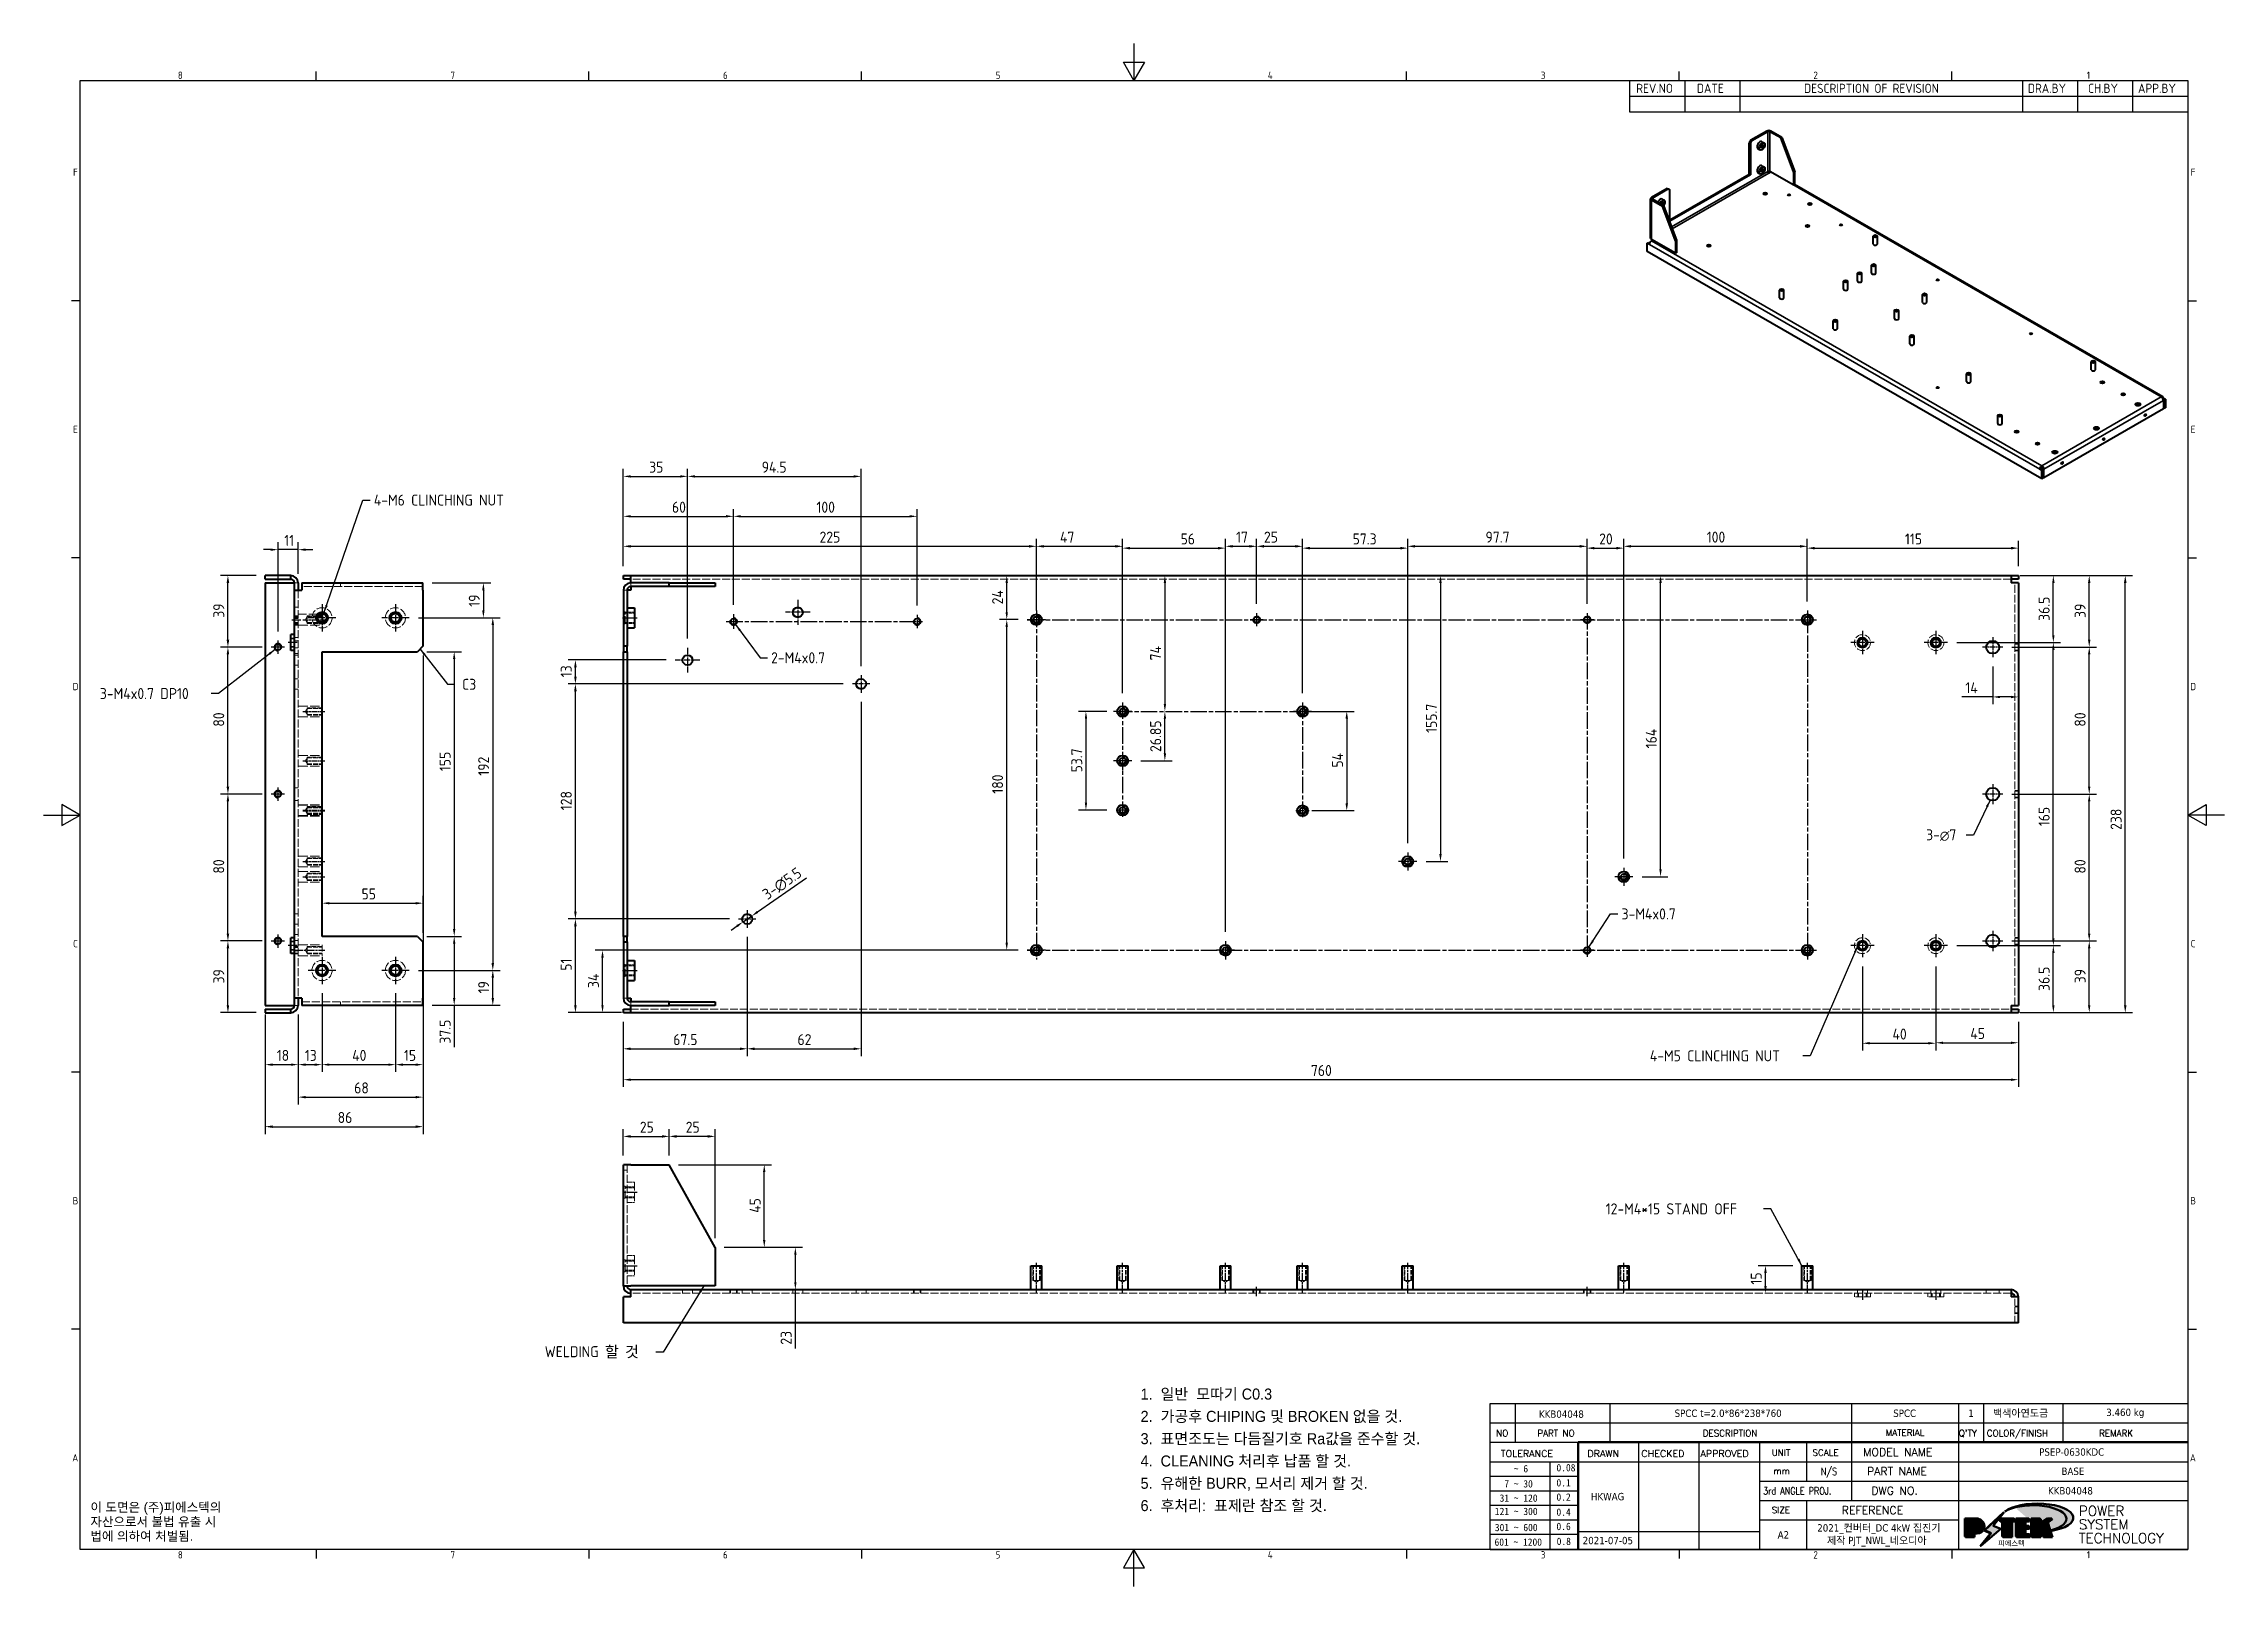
# Model space of a CAD drawing. Header units: millimetres. Extents: x 0 to 1188, y 0 to 840.
import ezdxf
from ezdxf.enums import TextEntityAlignment as Align

# ---------------------------------------------------------------- set-up
doc = ezdxf.new("R2010")
doc.units = ezdxf.units.MM
doc.header["$LTSCALE"] = 2
doc.linetypes.add('CHAIN', pattern=[0.3543, 0.2362, -0.0295, 0.0591, -0.0295])
doc.linetypes.add('DASHED', pattern=[0.2067, 0.1654, -0.0413])
doc.layers.get('0').update_dxf_attribs({"color": 3, "lineweight": 25})
for name, color, linetype, lineweight in [('가려진 것(ISO)', 2, 'DASHED', 18), ('가시적인 것(ISO)', 3, 'Continuous', 40), ('가시적인 좁은 것(ISO)', 3, 'Continuous', 35), ('경계(ISO)', 7, 'Continuous', 25), ('기호(ISO)', 5, 'Continuous', 25), ('제목(ISO)', 5, 'Continuous', 50), ('중심 표식(ISO)', 1, 'Continuous', 25), ('중심선(ISO)', 1, 'Continuous', 25), ('치수(ISO)', 2, 'Continuous', 25), ('해치(ISO)', 7, 'Continuous', 18)]:
    doc.layers.add(name, color=color, linetype=linetype, lineweight=lineweight)
doc.styles.add('HAN_291', font='')
doc.styles.add('HAN_370', font='', dxfattribs={"width": 2})
doc.styles.add('ISO Proportiona M2B', font='isocp.shx')
doc.styles.add('ISO Proportional', font='arial.ttf')
doc.styles.add('RC_284', font='ROMANC.shx')
doc.styles.add('RC_287', font='ROMANC.shx')
doc.styles.add('RC_292', font='ROMANC.shx')
doc.styles.add('ROMANT_294', font='romant.shx')
doc.styles.add('문자 텍스트_PSTEK_POSCO', font='isocp.shx')
doc.styles.add('치수 텍스트_PSTEK_POSCO', font='isocp.shx')
doc.styles.add('텍스트 스타일198', font='tahoma.ttf')
doc.styles.add('텍스트 스타일333', font='ROMANC.shx', dxfattribs={"width": 0.8})
doc.styles.get('HAN_291').set_extended_font_data('GulimChe')
doc.styles.get('HAN_370').set_extended_font_data('GulimChe')
doc.dimstyles.new('치수_PSTEK_POSCO', dxfattribs={"dimscale": 2, "dimtxt": 3, "dimasz": 2, "dimexe": 2, "dimexo": 2.5, "dimgap": 1, "dimtad": 1, "dimrnd": 1e-08, "dimdsep": 46, "dimtxsty": '치수 텍스트_PSTEK_POSCO', "dimcen": 0.09, "dimdle": 10, "dimclrd": 7, "dimclre": 7, "dimclrt": 2, "dimadec": 1, "dimazin": 2, "dimtfac": 1, "dimtmove": 0, "dimatfit": 3, "dimfxl": 0, "dimtolj": 1, "dimlwd": -1, "dimlwe": -1, "dimarcsym": 0})
doc.dimstyles.new('치수_PSTEK_POSCO$7', dxfattribs={"dimscale": 2, "dimtxt": 3, "dimasz": 2, "dimexe": 2, "dimexo": 2.5, "dimgap": 1, "dimtad": 1, "dimrnd": 1e-08, "dimdsep": 46, "dimtxsty": '치수 텍스트_PSTEK_POSCO', "dimcen": 0.09, "dimdle": 10, "dimclrd": 7, "dimclre": 7, "dimclrt": 2, "dimadec": 1, "dimazin": 2, "dimtfac": 1, "dimtmove": 0, "dimatfit": 3, "dimfxl": 0, "dimtolj": 1, "dimlwd": -1, "dimlwe": -1, "dimarcsym": 0})

msp = doc.modelspace()

# ---------------------------------------------------------------- texts
at = {"layer": '기호(ISO)', "color": 2}
for s, insert, char_height, attachment_point, style in [('REV.NO', (867.574, 813.166), 5, 7, 'ISO Proportiona M2B'), ('DATE', (900.628, 813.166), 5, 7, 'ISO Proportiona M2B'), ('DESCRIPTION OF REVISION', (959.014, 813.166), 5, 7, 'ISO Proportiona M2B'), ('DRA.BY', (1080.951, 813.166), 5, 7, 'ISO Proportiona M2B'), ('CH.BY', (1113.729, 813.166), 5, 7, 'ISO Proportiona M2B'), ('APP.BY', (1140.955, 813.166), 5, 7, 'ISO Proportiona M2B'), ('{C3}', (227.982, 491.148), 6, 4, '치수 텍스트_PSTEK_POSCO')]:
    msp.add_mtext(s, dxfattribs=dict(at, insert=insert, char_height=char_height, attachment_point=attachment_point, style=style))
at = {"layer": '기호(ISO)', "color": 2, "char_height": 6, "attachment_point": 4, "style": '치수 텍스트_PSTEK_POSCO'}
for s, insert, width in [('{\\fISOCP|b0|i0;\\H6.0000;4-M6 CLINCHING NUT}', (179.874, 591.466), 81.354), ('{\\fISOCP|b0|i0;\\H6.0000;4-M5 CLINCHING NUT}', (875.001, 288.873), 81.354), ('{\\fISOCP|b0|i0;\\H6.0000;12-M4*15 STAND OFF}', (850.969, 205.53), 84.02861), ('{\\fISOCP|b0|i0;\\H6.0000;WELDING 할 것}', (272.993, 127.474), 58.53397)]:
    msp.add_mtext(s, dxfattribs=dict(at, insert=insert, width=width))
at = {"layer": '기호(ISO)', "color": 2, "attachment_point": 4}
for s, insert, char_height, width, line_spacing_factor, style in [('{2-M4x0.7}', (396.321, 505.628), 6, 37.04618, 0.525, '치수 텍스트_PSTEK_POSCO'), ('{3-M4x0.7 DP10}', (30.659, 486.135), 6, 58.59927, 0.525, '치수 텍스트_PSTEK_POSCO'), ('{3-\\fAIGDT|b0|i0;\\H5.0000;n\\fisocp|b0|i0;\\H6.0000;7}', (1025.543, 409.058), 6, 19.80895, 0.525, '치수 텍스트_PSTEK_POSCO'), ('{3-M4x0.7}', (859.625, 366.145), 6, 37.04618, 0.525, '치수 텍스트_PSTEK_POSCO'), ('{\\fArial|b0|i0;\\H5.0000;이 도면은 (주)피에스텍의\\P자산으로서 불법 유출 시 \\P법에 의하여 처벌됨.}', (25.51, 34.952), 5, 78.61221, 0.944221, '문자 텍스트_PSTEK_POSCO')]:
    msp.add_mtext(s, dxfattribs=dict(at, insert=insert, char_height=char_height, width=width, line_spacing_factor=line_spacing_factor, style=style))

# ---------------------------------------------------------------- blocks, each defined once
blk = doc.blocks.new('경계 Default Border')
at = {"layer": '경계(ISO)'}
for p, q in [((74.25, 410), (74.25, 412.4)), ((148.5, 410), (148.5, 412.4)), ((222.75, 410), (222.75, 412.4)), ((371.25, 410), (371.25, 412.4)), ((445.5, 410), (445.5, 412.4)), ((519.75, 410), (519.75, 412.4)), ((10, 350), (7.6, 350)), ((584, 350), (586.4, 350)), ((10, 280), (7.6, 280)), ((584, 280), (586.4, 280)), ((10, 140), (7.6, 140)), ((584, 140), (586.4, 140)), ((10, 70), (7.6, 70)), ((584, 70), (586.4, 70)), ((74.25, 10), (74.25, 7.6)), ((148.5, 10), (148.5, 7.6)), ((222.75, 10), (222.75, 7.6)), ((371.25, 10), (371.25, 7.6)), ((445.5, 10), (445.5, 7.6)), ((519.75, 10), (519.75, 7.6))]:
    blk.add_line(p, q, dxfattribs=at)
at = {"layer": '경계(ISO)', "flags": 128}
for points in [[(297, 420), (297, 410), (294.11, 415), (299.89, 415), (297, 410)], [(10, 10), (10, 410), (584, 410), (584, 10), (10, 10)], [(0, 210), (10, 210), (5, 212.89), (5, 207.11), (10, 210)], [(594, 210), (584, 210), (589, 212.89), (589, 207.11), (584, 210)], [(297, 0), (297, 10), (294.11, 5), (299.89, 5), (297, 10)]]:
    blk.add_lwpolyline(points, dxfattribs=at)
at = {"layer": '경계(ISO)', "color": 2, "char_height": 2, "attachment_point": 7, "style": '문자 텍스트_PSTEK_POSCO'}
for s, insert in [('8', (36.55, 410.38)), ('7', (110.8, 410.4)), ('6', (185.05, 410.38)), ('5', (259.3, 410.38)), ('4', (333.44, 410.4)), ('3', (407.82, 410.38)), ('2', (482.04, 410.38)), ('1', (556.53, 410.4)), ('F', (8.03, 384)), ('F', (584.83, 384)), ('E', (8.03, 313.98)), ('E', (584.83, 313.98)), ('D', (7.92, 243.98)), ('D', (584.72, 243.98)), ('C', (8.03, 173.98)), ('C', (584.83, 173.98)), ('B', (7.92, 103.98)), ('B', (584.72, 103.98)), ('A', (7.81, 34)), ('A', (584.61, 34)), ('8', (36.55, 7.58)), ('7', (110.8, 7.6)), ('6', (185.05, 7.58)), ('5', (259.3, 7.58)), ('4', (333.44, 7.6)), ('3', (407.82, 7.58)), ('2', (482.04, 7.58)), ('1', (556.53, 7.6))]:
    blk.add_mtext(s, dxfattribs=dict(at, insert=insert))
blk = doc.blocks.new('제목 블록 PSTEK')
h = blk.add_hatch(color=1)
edge = h.paths.add_edge_path(flags=0)
edge.add_line((314.22, 19.61), (314.22, 17))
edge.add_line((314.22, 17), (314.35, 17))
edge.add_arc((314.35, 17.65), 0.651, 270, 360)
edge.add_line((315, 17.65), (315, 18.96))
edge.add_arc((314.35, 18.96), 0.651, 0, 90)
edge.add_line((314.35, 19.61), (314.22, 19.61))
edge = h.paths.add_edge_path()
edge.add_arc((314.98, 18.29), 1.97, 270, 450)
edge.add_line((314.98, 20.26), (311.77, 20.26))
edge.add_line((311.77, 20.26), (311.77, 15.34))
edge.add_line((311.77, 15.34), (314.22, 15.34))
edge.add_line((314.22, 15.34), (314.22, 16.32))
edge.add_line((314.22, 16.32), (314.98, 16.32))
h = blk.add_hatch(color=252)
edge = h.paths.add_edge_path()
edge.add_arc((314.98, 18.29), 1.97, 270, 406.82787)
edge.add_arc((315.16, 18.14), 1.97, -90, 53.56098, ccw=False)
edge.add_line((315.16, 16.17), (314.4, 16.17))
edge.add_line((314.4, 16.17), (314.4, 15.19))
edge.add_line((314.4, 15.19), (311.94, 15.19))
edge.add_line((311.94, 15.19), (311.94, 15.34))
edge.add_line((311.94, 15.34), (314.22, 15.34))
edge.add_line((314.22, 15.34), (314.22, 16.32))
edge.add_line((314.22, 16.32), (314.98, 16.32))
h = blk.add_hatch(color=252)
edge = h.paths.add_edge_path()
edge.add_line((314.4, 19.46), (314.53, 19.46))
edge.add_arc((314.53, 18.81), 0.651, 60.41893, 90, ccw=False)
edge.add_arc((314.35, 18.96), 0.651, 39.96992, 90)
edge.add_line((314.35, 19.61), (314.22, 19.61))
edge.add_line((314.22, 19.61), (314.22, 17))
edge.add_line((314.22, 17), (314.35, 17))
edge.add_arc((314.35, 17.65), 0.651, 270, 274.69308)
edge.add_line((314.4, 17), (314.4, 19.46))
for color, points in [(252, [(317.22, 17.06), (322.03, 21.63), (322.28, 21.94), (317.05, 16.98), (318.75, 16.19), (316, 12.72), (316.34, 13), (318.92, 16.27)]), (5, [(321.62, 17.42), (319.53, 18.25), (322.45, 22.02), (317.22, 17.06), (318.92, 16.27), (316.17, 12.8)]), (1, [(324.48, 19.61), (325.24, 19.61), (325.24, 20.26), (321.23, 20.26), (321.23, 19.61), (321.98, 19.61), (321.98, 15.34), (324.48, 15.34)]), (252, [(321.98, 19.61), (321.4, 19.61), (321.4, 19.46), (321.98, 19.46)]), (252, [(324.66, 19.46), (325.42, 19.46), (325.42, 20.11), (325.24, 20.11), (325.24, 19.61), (324.48, 19.61), (324.48, 15.34), (322.16, 15.34), (322.16, 15.19), (324.66, 15.19)]), (1, [(329.23, 20.26), (325.66, 20.26), (325.66, 15.34), (329.36, 15.34), (329.36, 15.99), (328.11, 15.99), (328.11, 17.56), (329.23, 17.56), (329.23, 18.26), (328.11, 18.26), (328.11, 19.61), (329.23, 19.61)]), (252, [(328.29, 19.46), (329.41, 19.46), (329.41, 20.11), (329.23, 20.11), (329.23, 19.61), (328.11, 19.61), (328.11, 18.26), (328.29, 18.26)]), (252, [(328.29, 17.42), (329.41, 17.42), (329.41, 18.11), (329.23, 18.11), (329.23, 17.56), (328.11, 17.56), (328.11, 15.99), (328.29, 15.99)]), (1, [(332.33, 20.26), (329.86, 20.26), (329.86, 15.34), (332.33, 15.34), (332.33, 17.43), (333.07, 15.34), (335.49, 15.34), (334.25, 19.31), (335.44, 20.26), (334.31, 20.26), (332.33, 19)]), (252, [(332.51, 20.11), (332.33, 20.11), (332.33, 19), (332.51, 19.11)]), (252, [(335.62, 20.11), (335.25, 20.11), (334.25, 19.31), (335.49, 15.34), (333.2, 15.34), (333.25, 15.19), (335.66, 15.19), (334.43, 19.16)]), (252, [(329.54, 15.85), (329.36, 15.85), (329.36, 15.34), (325.83, 15.34), (325.83, 15.19), (329.54, 15.19)]), (252, [(332.51, 16.93), (332.33, 17.43), (332.33, 15.34), (330.04, 15.34), (330.04, 15.19), (332.51, 15.19)])]:
    blk.add_hatch(color=color).paths.add_polyline_path(points)
at = {"layer": '해치(ISO)', "true_color": 0x27d1fc}
h = blk.add_hatch(color=140, dxfattribs=at)
edge = h.paths.add_edge_path()
edge.add_ellipse((330.37, 20.16), major_axis=(9.1, 0), ratio=0.40699, start_angle=301.30985, end_angle=507.74369)
edge.add_ellipse((331.53, 20.46), major_axis=(-9.82, 0), ratio=0.39426, start_angle=111.51207, end_angle=334.47025, ccw=False)
edge.add_line((335.14, 16.86), (335.1, 16.99))
at = {"color": 180}
for p, q in [((182.48, 11.79), (182.48, 51.57)), ((182.48, 51.57), (372.48, 51.57)), ((189.27, 51.57), (189.27, 41.01)), ((215.22, 41.01), (215.22, 51.57)), ((280.88, 51.57), (280.88, 41.01)), ((310.09, 51.57), (310.09, 41.01)), ((316.9, 51.57), (316.9, 41.01)), ((338.46, 51.57), (338.46, 41.01)), ((372.48, 51.57), (372.48, 11.79)), ((182.48, 46.29), (372.48, 46.29)), ((182.48, 41.01), (206.45, 41.01)), ((182.48, 35.73), (206.45, 35.73)), ((198.86, 12.03), (198.86, 35.73)), ((206.45, 35.73), (372.48, 35.73)), ((222.94, 11.79), (222.94, 41.01)), ((239.43, 11.79), (239.43, 41.01)), ((255.92, 11.79), (255.92, 41.01)), ((268.69, 41.01), (268.69, 30.45)), ((280.88, 41.01), (280.88, 25.17)), ((310.09, 41.01), (310.09, 11.79)), ((182.48, 31.78), (206.45, 31.78)), ((255.92, 30.45), (372.48, 30.45)), ((182.48, 27.83), (206.45, 27.83)), ((182.48, 23.88), (206.45, 23.88)), ((255.92, 25.17), (372.48, 25.17)), ((268.69, 25.17), (268.69, 11.79)), ((182.48, 19.93), (206.45, 19.93)), ((255.92, 19.89), (310.09, 19.89)), ((182.48, 15.98), (206.45, 15.98)), ((206.45, 16.74), (255.92, 16.74)), ((182.48, 11.79), (372.48, 11.79))]:
    blk.add_line(p, q, dxfattribs=at)
at = {"color": 7, "lineweight": 50}
for p, q in [((206.45, 11.79), (206.45, 41.01)), ((206.45, 41.01), (372.48, 41.01))]:
    blk.add_line(p, q, dxfattribs=at)
at = {"color": 7}
for p, q in [((314.98, 20.26), (311.77, 20.26)), ((311.77, 20.26), (311.77, 15.34)), ((314.98, 20.26), (311.77, 20.26)), ((311.77, 20.26), (311.77, 15.34)), ((314.22, 17), (314.22, 19.61)), ((314.22, 19.61), (314.35, 19.61)), ((314.35, 19.61), (314.22, 19.61)), ((314.22, 19.61), (314.22, 17)), ((314.22, 17), (314.22, 19.61)), ((314.22, 19.61), (314.35, 19.61)), ((314.4, 19.46), (314.53, 19.46)), ((314.4, 17), (314.4, 19.46)), ((315, 18.96), (315, 17.65)), ((315, 18.96), (315, 17.65)), ((322.28, 21.94), (317.05, 16.98)), ((322.45, 22.02), (317.22, 17.06)), ((317.22, 17.06), (322.03, 21.63)), ((319.53, 18.25), (322.45, 22.02)), ((321.62, 17.42), (319.53, 18.25)), ((325.24, 20.26), (321.23, 20.26)), ((321.23, 20.26), (321.23, 19.61)), ((325.24, 20.26), (321.23, 20.26)), ((321.23, 20.26), (321.23, 19.61)), ((321.23, 19.61), (321.98, 19.61)), ((321.23, 19.61), (321.98, 19.61)), ((321.4, 19.61), (321.4, 19.46)), ((321.98, 19.61), (321.4, 19.61)), ((321.4, 19.46), (321.98, 19.46)), ((321.98, 19.61), (321.98, 15.34)), ((321.98, 19.46), (321.98, 19.61)), ((321.98, 19.61), (321.98, 15.34)), ((322.03, 21.63), (322.28, 21.94)), ((324.48, 19.61), (325.24, 19.61)), ((324.48, 15.34), (324.48, 19.61)), ((325.24, 19.61), (324.48, 19.61)), ((324.48, 19.61), (324.48, 15.34)), ((324.48, 19.61), (325.24, 19.61)), ((324.48, 15.34), (324.48, 19.61)), ((324.66, 19.46), (325.42, 19.46)), ((324.66, 15.19), (324.66, 19.46)), ((325.24, 19.61), (325.24, 20.26)), ((325.24, 19.61), (325.24, 20.26)), ((325.42, 20.11), (325.24, 20.11)), ((325.24, 20.11), (325.24, 19.61)), ((325.42, 19.46), (325.42, 20.11)), ((329.23, 20.26), (325.66, 20.26)), ((325.66, 20.26), (325.66, 15.34)), ((325.66, 20.26), (325.66, 15.34)), ((329.23, 20.26), (325.66, 20.26)), ((328.11, 18.26), (328.11, 19.61)), ((328.11, 19.61), (329.23, 19.61)), ((329.23, 19.61), (328.11, 19.61)), ((328.11, 19.61), (328.11, 18.26)), ((328.11, 18.26), (328.11, 19.61)), ((328.11, 19.61), (329.23, 19.61)), ((329.23, 18.26), (328.11, 18.26)), ((328.11, 18.26), (328.29, 18.26)), ((329.23, 18.26), (328.11, 18.26)), ((328.29, 18.26), (328.29, 19.46)), ((328.29, 19.46), (329.41, 19.46)), ((329.23, 19.61), (329.23, 20.26)), ((329.23, 19.61), (329.23, 20.26)), ((329.41, 20.11), (329.23, 20.11)), ((329.23, 20.11), (329.23, 19.61)), ((329.23, 17.56), (329.23, 18.26)), ((329.23, 17.56), (329.23, 18.26)), ((329.41, 18.11), (329.23, 18.11)), ((329.23, 18.11), (329.23, 17.56)), ((329.41, 19.46), (329.41, 20.11)), ((329.41, 17.42), (329.41, 18.11)), ((332.33, 20.26), (329.86, 20.26)), ((329.86, 20.26), (329.86, 15.34)), ((329.86, 20.26), (329.86, 15.34)), ((332.33, 20.26), (329.86, 20.26)), ((334.31, 20.26), (332.33, 19)), ((332.33, 19), (332.33, 20.26)), ((334.31, 20.26), (332.33, 19)), ((332.33, 19), (332.33, 20.26)), ((332.51, 20.11), (332.33, 20.11)), ((332.33, 20.11), (332.33, 19)), ((332.33, 19), (332.51, 19.11)), ((332.51, 19.11), (332.51, 20.11)), ((334.25, 19.31), (335.44, 20.26)), ((334.25, 19.31), (335.44, 20.26)), ((335.25, 20.11), (334.25, 19.31)), ((335.49, 15.34), (334.25, 19.31)), ((334.25, 19.31), (335.49, 15.34)), ((335.49, 15.34), (334.25, 19.31)), ((335.44, 20.26), (334.31, 20.26)), ((335.44, 20.26), (334.31, 20.26)), ((334.43, 19.16), (335.62, 20.11)), ((335.66, 15.19), (334.43, 19.16)), ((335.62, 20.11), (335.25, 20.11)), ((311.77, 15.34), (314.22, 15.34)), ((311.77, 15.34), (314.22, 15.34)), ((314.22, 15.34), (311.94, 15.34)), ((311.94, 15.34), (311.94, 15.19)), ((311.94, 15.19), (314.4, 15.19)), ((314.35, 17), (314.22, 17)), ((314.22, 17), (314.35, 17)), ((314.35, 17), (314.22, 17)), ((314.22, 16.32), (314.98, 16.32)), ((314.22, 15.34), (314.22, 16.32)), ((314.98, 16.32), (314.22, 16.32)), ((314.22, 16.32), (314.22, 15.34)), ((314.22, 16.32), (314.98, 16.32)), ((314.22, 15.34), (314.22, 16.32)), ((314.4, 16.17), (315.16, 16.17)), ((314.4, 15.19), (314.4, 16.17)), ((318.75, 16.19), (316, 12.72)), ((316, 12.72), (316.34, 13)), ((316.17, 12.8), (321.62, 17.42)), ((318.92, 16.27), (316.17, 12.8)), ((316.34, 13), (318.92, 16.27)), ((317.05, 16.98), (318.75, 16.19)), ((318.92, 16.27), (317.22, 17.06)), ((317.22, 17.06), (318.92, 16.27)), ((321.98, 15.34), (324.48, 15.34)), ((321.98, 15.34), (324.48, 15.34)), ((324.48, 15.34), (322.16, 15.34)), ((322.16, 15.34), (322.16, 15.19)), ((322.16, 15.19), (324.66, 15.19)), ((325.66, 15.34), (329.36, 15.34)), ((325.66, 15.34), (329.36, 15.34)), ((329.36, 15.34), (325.83, 15.34)), ((325.83, 15.34), (325.83, 15.19)), ((325.83, 15.19), (329.54, 15.19)), ((328.11, 17.56), (329.23, 17.56)), ((328.11, 15.99), (328.11, 17.56)), ((329.23, 17.56), (328.11, 17.56)), ((328.11, 17.56), (328.11, 15.99)), ((328.11, 17.56), (329.23, 17.56)), ((328.11, 15.99), (328.11, 17.56)), ((329.36, 15.99), (328.11, 15.99)), ((328.11, 15.99), (328.29, 15.99)), ((329.36, 15.99), (328.11, 15.99)), ((328.29, 15.99), (328.29, 17.42)), ((328.29, 17.42), (329.41, 17.42)), ((329.36, 15.34), (329.36, 15.99)), ((329.36, 15.34), (329.36, 15.99)), ((329.54, 15.85), (329.36, 15.85)), ((329.36, 15.85), (329.36, 15.34)), ((329.54, 15.19), (329.54, 15.85)), ((329.86, 15.34), (332.33, 15.34)), ((329.86, 15.34), (332.33, 15.34)), ((332.33, 15.34), (330.04, 15.34)), ((330.04, 15.34), (330.04, 15.19)), ((330.04, 15.19), (332.51, 15.19)), ((332.33, 17.43), (333.07, 15.34)), ((332.33, 15.34), (332.33, 17.43)), ((332.51, 16.93), (332.33, 17.43)), ((332.33, 17.43), (332.33, 15.34)), ((332.33, 17.43), (333.07, 15.34)), ((332.33, 15.34), (332.33, 17.43)), ((332.51, 15.19), (332.51, 16.93)), ((333.07, 15.34), (335.49, 15.34)), ((333.07, 15.34), (335.49, 15.34)), ((335.49, 15.34), (333.2, 15.34)), ((333.2, 15.34), (333.25, 15.19)), ((333.25, 15.19), (335.66, 15.19)), ((345.04, 17.5), (344.99, 17.69))]:
    blk.add_line(p, q, dxfattribs=at)
at = {"color": 1}
for p, q in [((314.98, 20.26), (311.77, 20.26)), ((311.77, 20.26), (311.77, 15.34)), ((314.22, 17), (314.22, 19.61)), ((314.22, 19.61), (314.35, 19.61)), ((315, 18.96), (315, 17.65)), ((325.24, 20.26), (321.23, 20.26)), ((321.23, 20.26), (321.23, 19.61)), ((321.23, 19.61), (321.98, 19.61)), ((321.98, 19.61), (321.98, 15.34)), ((324.48, 19.61), (325.24, 19.61)), ((324.48, 15.34), (324.48, 19.61)), ((325.24, 19.61), (325.24, 20.26)), ((329.23, 20.26), (325.66, 20.26)), ((325.66, 20.26), (325.66, 15.34)), ((328.11, 18.26), (328.11, 19.61)), ((328.11, 19.61), (329.23, 19.61)), ((329.23, 18.26), (328.11, 18.26)), ((329.23, 19.61), (329.23, 20.26)), ((329.23, 17.56), (329.23, 18.26)), ((332.33, 20.26), (329.86, 20.26)), ((329.86, 20.26), (329.86, 15.34)), ((334.31, 20.26), (332.33, 19)), ((332.33, 19), (332.33, 20.26)), ((334.25, 19.31), (335.44, 20.26)), ((335.49, 15.34), (334.25, 19.31)), ((335.44, 20.26), (334.31, 20.26)), ((311.77, 15.34), (314.22, 15.34)), ((314.35, 17), (314.22, 17)), ((314.22, 16.32), (314.98, 16.32)), ((314.22, 15.34), (314.22, 16.32)), ((321.98, 15.34), (324.48, 15.34)), ((325.66, 15.34), (329.36, 15.34)), ((328.11, 17.56), (329.23, 17.56)), ((328.11, 15.99), (328.11, 17.56)), ((329.36, 15.99), (328.11, 15.99)), ((329.36, 15.34), (329.36, 15.99)), ((329.86, 15.34), (332.33, 15.34)), ((332.33, 17.43), (333.07, 15.34)), ((332.33, 15.34), (332.33, 17.43)), ((333.07, 15.34), (335.49, 15.34))]:
    blk.add_line(p, q, dxfattribs=at)
at = {"color": 5}
for p, q in [((322.45, 22.02), (317.22, 17.06)), ((319.53, 18.25), (322.45, 22.02)), ((321.62, 17.42), (319.53, 18.25)), ((316.17, 12.8), (321.62, 17.42)), ((318.92, 16.27), (316.17, 12.8)), ((317.22, 17.06), (318.92, 16.27))]:
    blk.add_line(p, q, dxfattribs=at)
at = {"color": 7}
for centre, radius, start, end in [((314.35, 18.96), 0.651, 0, 90), ((314.35, 18.96), 0.651, 39.96992, 90), ((314.35, 18.96), 0.651, 0, 90), ((314.53, 18.81), 0.651, 60.41893, 90), ((314.98, 18.29), 1.97, 270, 90), ((314.98, 18.29), 1.97, 270, 90), ((314.98, 18.29), 1.97, 270, 46.82787), ((315.16, 18.14), 1.97, 270, 53.56098), ((314.35, 17.65), 0.651, 270, 0), ((314.35, 17.65), 0.651, 270, 0), ((314.35, 17.65), 0.651, 270, 274.69308)]:
    blk.add_arc(centre, radius, start, end, dxfattribs=at)
at = {"color": 1}
for centre, radius, start, end in [((314.35, 18.96), 0.651, 0, 90), ((314.98, 18.29), 1.97, 270, 90), ((314.35, 17.65), 0.651, 270, 0)]:
    blk.add_arc(centre, radius, start, end, dxfattribs=at)
at = {"layer": '제목(ISO)', "lineweight": 18}
blk.add_line((182.48, 35.73), (182.48, 11.79), dxfattribs=at)
at = {"layer": '제목(ISO)'}
for p, q in [((314.98, 20.26), (311.77, 20.26)), ((311.77, 20.26), (311.77, 15.34)), ((314.22, 17), (314.22, 19.61)), ((314.22, 19.61), (314.35, 19.61)), ((314.35, 19.61), (314.22, 19.61)), ((314.22, 19.61), (314.22, 17)), ((314.4, 19.46), (314.53, 19.46)), ((314.4, 17), (314.4, 19.46)), ((315, 18.96), (315, 17.65)), ((322.28, 21.94), (317.05, 16.98)), ((322.45, 22.02), (317.22, 17.06)), ((317.22, 17.06), (322.03, 21.63)), ((319.53, 18.25), (322.45, 22.02)), ((321.62, 17.42), (319.53, 18.25)), ((325.24, 20.26), (321.23, 20.26)), ((321.23, 20.26), (321.23, 19.61)), ((321.23, 19.61), (321.98, 19.61)), ((321.98, 19.61), (321.4, 19.61)), ((321.4, 19.61), (321.4, 19.46)), ((321.4, 19.46), (321.98, 19.46)), ((321.98, 19.61), (321.98, 15.34)), ((321.98, 19.46), (321.98, 19.61)), ((322.03, 21.63), (322.28, 21.94)), ((324.48, 19.61), (325.24, 19.61)), ((324.48, 15.34), (324.48, 19.61)), ((325.24, 19.61), (324.48, 19.61)), ((324.48, 19.61), (324.48, 15.34)), ((324.66, 19.46), (325.42, 19.46)), ((324.66, 15.19), (324.66, 19.46)), ((325.24, 19.61), (325.24, 20.26)), ((325.42, 20.11), (325.24, 20.11)), ((325.24, 20.11), (325.24, 19.61)), ((325.42, 19.46), (325.42, 20.11)), ((329.23, 20.26), (325.66, 20.26)), ((325.66, 20.26), (325.66, 15.34)), ((328.11, 18.26), (328.11, 19.61)), ((328.11, 19.61), (329.23, 19.61)), ((329.23, 19.61), (328.11, 19.61)), ((328.11, 19.61), (328.11, 18.26)), ((329.23, 18.26), (328.11, 18.26)), ((328.11, 18.26), (328.29, 18.26)), ((328.29, 19.46), (329.41, 19.46)), ((328.29, 18.26), (328.29, 19.46)), ((329.23, 19.61), (329.23, 20.26)), ((329.41, 20.11), (329.23, 20.11)), ((329.23, 20.11), (329.23, 19.61)), ((329.23, 17.56), (329.23, 18.26)), ((329.41, 18.11), (329.23, 18.11)), ((329.23, 18.11), (329.23, 17.56)), ((329.41, 19.46), (329.41, 20.11)), ((329.41, 17.42), (329.41, 18.11)), ((332.33, 20.26), (329.86, 20.26)), ((329.86, 20.26), (329.86, 15.34)), ((334.31, 20.26), (332.33, 19)), ((332.33, 19), (332.33, 20.26)), ((332.51, 20.11), (332.33, 20.11)), ((332.33, 20.11), (332.33, 19)), ((332.33, 19), (332.51, 19.11)), ((332.51, 19.11), (332.51, 20.11)), ((334.25, 19.31), (335.44, 20.26)), ((335.25, 20.11), (334.25, 19.31)), ((335.49, 15.34), (334.25, 19.31)), ((334.25, 19.31), (335.49, 15.34)), ((335.44, 20.26), (334.31, 20.26)), ((334.43, 19.16), (335.62, 20.11)), ((335.66, 15.19), (334.43, 19.16)), ((335.62, 20.11), (335.25, 20.11)), ((311.77, 15.34), (314.22, 15.34)), ((314.22, 15.34), (311.94, 15.34)), ((311.94, 15.34), (311.94, 15.19)), ((311.94, 15.19), (314.4, 15.19)), ((314.35, 17), (314.22, 17)), ((314.22, 17), (314.35, 17)), ((314.22, 15.34), (314.22, 16.32)), ((314.22, 16.32), (314.98, 16.32)), ((314.98, 16.32), (314.22, 16.32)), ((314.22, 16.32), (314.22, 15.34)), ((314.4, 15.19), (314.4, 16.17)), ((314.4, 16.17), (315.16, 16.17)), ((318.75, 16.19), (316, 12.72)), ((316, 12.72), (316.34, 13)), ((316.17, 12.8), (321.62, 17.42)), ((318.92, 16.27), (316.17, 12.8)), ((316.34, 13), (318.92, 16.27)), ((317.05, 16.98), (318.75, 16.19)), ((317.22, 17.06), (318.92, 16.27)), ((318.92, 16.27), (317.22, 17.06)), ((321.98, 15.34), (324.48, 15.34)), ((324.48, 15.34), (322.16, 15.34)), ((322.16, 15.34), (322.16, 15.19)), ((322.16, 15.19), (324.66, 15.19)), ((325.66, 15.34), (329.36, 15.34)), ((329.36, 15.34), (325.83, 15.34)), ((325.83, 15.34), (325.83, 15.19)), ((325.83, 15.19), (329.54, 15.19)), ((328.11, 15.99), (328.11, 17.56)), ((328.11, 17.56), (329.23, 17.56)), ((329.23, 17.56), (328.11, 17.56)), ((328.11, 17.56), (328.11, 15.99)), ((329.36, 15.99), (328.11, 15.99)), ((328.11, 15.99), (328.29, 15.99)), ((328.29, 17.42), (329.41, 17.42)), ((328.29, 15.99), (328.29, 17.42)), ((329.36, 15.34), (329.36, 15.99)), ((329.54, 15.85), (329.36, 15.85)), ((329.36, 15.85), (329.36, 15.34)), ((329.54, 15.19), (329.54, 15.85)), ((329.86, 15.34), (332.33, 15.34)), ((332.33, 15.34), (330.04, 15.34)), ((330.04, 15.34), (330.04, 15.19)), ((330.04, 15.19), (332.51, 15.19)), ((332.33, 15.34), (332.33, 17.43)), ((332.33, 17.43), (333.07, 15.34)), ((332.51, 16.93), (332.33, 17.43)), ((332.33, 17.43), (332.33, 15.34)), ((332.51, 15.19), (332.51, 16.93)), ((333.07, 15.34), (335.49, 15.34)), ((335.49, 15.34), (333.2, 15.34)), ((333.2, 15.34), (333.25, 15.19)), ((333.25, 15.19), (335.66, 15.19))]:
    blk.add_line(p, q, dxfattribs=at)
at = {"layer": '제목(ISO)', "color": 4}
blk.add_line((335.14, 16.86), (335.1, 16.99), dxfattribs=at)
at = {"layer": '제목(ISO)'}
for centre, radius, start, end in [((314.35, 18.96), 0.651, 0, 90), ((314.35, 18.96), 0.651, 39.96992, 90), ((314.53, 18.81), 0.651, 60.41893, 90), ((314.98, 18.29), 1.97, 46.82787, 90), ((314.98, 18.29), 1.97, 270, 46.82787), ((314.98, 18.29), 1.97, 270, 46.82787), ((315.16, 18.14), 1.97, 270, 53.56098), ((314.35, 17.65), 0.651, 270, 0), ((314.35, 17.65), 0.651, 270, 274.69308)]:
    blk.add_arc(centre, radius, start, end, dxfattribs=at)
at = {"layer": '제목(ISO)', "color": 4}
for centre, major_axis, ratio, start_param, end_param in [((331.53, 20.46), (9.82, 0), 0.39426, 5.087845, 8.9792), ((330.37, 20.16), (9.1, 0), 0.40699, 5.258849, 8.861799)]:
    blk.add_ellipse(centre, major_axis=major_axis, ratio=ratio, start_param=start_param, end_param=end_param, dxfattribs=at)
at = {"color": 2}
for s, height, style, p in [('NO', 1.742, 'RC_284', (184.14, 42.62)), ('PART NO', 1.742, 'RC_284', (195.34, 42.62)), ('DESCRIPTION', 1.7424, 'RC_284', (240.4, 42.62)), ("Q'TY", 1.742, 'RC_284', (310.14, 42.62)), ('COLOR/FINISH', 1.7424, 'RC_284', (317.77, 42.62)), ('REMARK', 1.742, 'RC_284', (348.35, 42.62)), (' TOLERANCE', 1.9, 'RC_287', (184.09, 37.01)), ('DRAWN', 1.9, 'RC_287', (208.98, 37.01)), ('CHECKED', 1.9, 'RC_287', (223.69, 37.01)), ('APPROVED', 1.9, 'RC_287', (239.78, 37.01)), ('UNIT', 1.742, 'RC_284', (259.17, 37.34)), ('SCALE', 1.742, 'RC_284', (270.29, 37.34)), ('MODEL NAME', 2.178, 'RC_292', (284.1, 37.25)), ('  7 ~ 30', 2, 'HAN_291', (183.77, 28.71)), ('    ~ 6', 2, 'HAN_291', (183.77, 32.82)), ('0.08', 2, 'HAN_291', (200.55, 33.1)), ('0.1', 2, 'HAN_291', (200.55, 28.99)), ('mm', 1.742, 'RC_284', (259.65, 32.35)), ('PART NAME', 2.178, 'RC_292', (285.14, 32.03)), (' 31 ~ 120', 2, 'HAN_291', (183.77, 24.83)), ('0.2', 2, 'HAN_291', (200.55, 25.11)), (' DWG NO.', 2.178, 'RC_292', (284.81, 26.75)), ('301 ~ 600', 2, 'HAN_291', (183.77, 16.83)), ('121 ~ 300', 2, 'HAN_291', (183.77, 21.21)), ('0.4', 2, 'HAN_291', (200.55, 21)), ('0.6', 2, 'HAN_291', (200.55, 17.12)), ('SIZE', 1.742, 'RC_284', (259.17, 21.69)), ('REFERENCE', 2.178, 'RC_292', (278.27, 21.43)), ('601 ~ 1200', 2, 'HAN_291', (183.68, 12.85)), ('0.8', 2, 'HAN_291', (200.61, 13.06))]:
    blk.add_text(s, height=height, dxfattribs=dict(at, style=style)).set_placement(p)
at = {"color": 2, "style": 'RC_284'}
blk.add_text('MATERIAL', height=1.742, dxfattribs=at).set_placement((295.48, 43.65), align=Align.MIDDLE_CENTER)
at = {"color": 7, "style": '텍스트 스타일333', "width": 0.8}
blk.add_text('N/S', height=2, dxfattribs=at).set_placement((274.78, 33.09), align=Align.MIDDLE_CENTER)
at = {"color": 2, "style": '텍스트 스타일333', "width": 0.8}
blk.add_text('3rd ANGLE PROJ.', height=2, dxfattribs=at).set_placement((256.84, 26.76))
at = {"color": 7, "style": 'ROMANT_294'}
for s, p in [('POWER', (342.83, 20.97)), ('SYSTEM', (342.83, 17.33)), ('TECHNOLOGY', (342.83, 13.57))]:
    blk.add_text(s, height=2.7, dxfattribs=at).set_placement(p)
at = {"color": 7, "insert": (320.85, 14.21), "char_height": 1.4, "attachment_point": 1, "line_spacing_factor": 0.332, "style": 'HAN_370'}
blk.add_mtext('\\fHY견고딕|b0|i0;\\H1.4000;피에스텍', dxfattribs=at)
at = {"layer": '제목(ISO)', "color": 7, "style": '텍스트 스타일198'}
for tag, p in [('부품_번호_001', (195.78, 47.68)), ('설명_001', (232.72, 47.92)), ('재질_001', (292.28, 47.93)), ("3._Q'TY_001", (312.71, 47.92)), ('4._COLOR_001', (319.44, 47.95)), ('질량\\P3;_001', (350.3, 48.16)), ('1._MODEL_NAME_001', (332.03, 37.37)), ('제목_001', (338.11, 32.12)), ('설계자_001', (209.94, 25.23)), ('부품_번호_001', (334.44, 26.81)), ('프로젝트_001', (271.58, 16.71)), ('작성_날짜_001', (207.69, 13.27)), ('시트_크기_001', (260.79, 14.82)), ('프로젝트_002', (274.24, 13.28))]:
    blk.add_attdef(tag, p, '', height=2, dxfattribs=at)
for tag, p in [('점검자', (231.18, 26.23)), ('엔지니어링_승인자', (247.67, 26.23)), ('점검_날짜', (231.18, 14.27)), ('엔지니어링_승인_날짜', (247.67, 14.27))]:
    blk.add_attdef(tag, text='', height=2, dxfattribs=at).set_placement(p, align=Align.MIDDLE_CENTER)
blk = doc.blocks.new('*D21')
at = {"layer": 'Defpoints', "color": 0, "transparency": 16777216}
for p in [(151.7, 372), (206.7, 372), (206.7, 350.9)]:
    blk.add_point(p, dxfattribs=at)
at = {"layer": '치수(ISO)', "color": 7, "transparency": 16777216}
for p, q in [((155.7, 372), (202.7, 372)), ((206.7, 355.9), (206.7, 376))]:
    blk.add_line(p, q, dxfattribs=at)
for points in [[(155.7, 372.6), (155.7, 371.3), (151.7, 372)], [(202.7, 372.6), (202.7, 371.3), (206.7, 372)]]:
    blk.add_solid(points, dxfattribs=at)
at = {"layer": '치수(ISO)', "color": 2, "transparency": 16777216, "insert": (173.2, 377), "char_height": 6, "attachment_point": 4, "style": '치수 텍스트_PSTEK_POSCO'}
blk.add_mtext('\\A1;55', dxfattribs=at)
blk = doc.blocks.new('*D22')
at = {"layer": 'Defpoints', "color": 0, "transparency": 16777216}
for p in [(203.7, 353.9), (223.7, 353.9), (206.7, 316.4)]:
    blk.add_point(p, dxfattribs=at)
at = {"layer": '치수(ISO)', "color": 7, "transparency": 16777216}
for p, q in [((208.7, 353.9), (227.7, 353.9)), ((223.7, 349.9), (223.7, 320.4)), ((211.7, 316.4), (227.7, 316.4)), ((223.7, 316.4), (223.7, 293.5))]:
    blk.add_line(p, q, dxfattribs=at)
for points in [[(223, 349.9), (224.3, 349.9), (223.7, 353.9)], [(223, 320.4), (224.3, 320.4), (223.7, 316.4)]]:
    blk.add_solid(points, dxfattribs=at)
at = {"layer": '치수(ISO)', "color": 2, "transparency": 16777216, "insert": (218.7, 295.5), "char_height": 6, "attachment_point": 4, "rotation": 90, "style": '치수 텍스트_PSTEK_POSCO'}
blk.add_mtext('\\A1;37.5', dxfattribs=at)
blk = doc.blocks.new('*D23')
at = {"layer": 'Defpoints', "color": 0, "transparency": 16777216}
for p in [(203.7, 508.9), (203.7, 353.9), (223.7, 353.9)]:
    blk.add_point(p, dxfattribs=at)
at = {"layer": '치수(ISO)', "color": 7, "transparency": 16777216}
for p, q in [((208.7, 508.9), (227.7, 508.9)), ((223.7, 504.9), (223.7, 357.9)), ((208.7, 353.9), (227.7, 353.9))]:
    blk.add_line(p, q, dxfattribs=at)
for points in [[(223, 504.9), (224.3, 504.9), (223.7, 508.9)], [(223, 357.9), (224.3, 357.9), (223.7, 353.9)]]:
    blk.add_solid(points, dxfattribs=at)
at = {"layer": '치수(ISO)', "color": 2, "transparency": 16777216, "insert": (218.7, 443.9), "char_height": 6, "attachment_point": 4, "rotation": 90, "style": '치수 텍스트_PSTEK_POSCO'}
blk.add_mtext('\\A1;155', dxfattribs=at)
blk = doc.blocks.new('*D24')
at = {"layer": 'Defpoints', "color": 0, "transparency": 16777216}
for p in [(120.7, 316.4), (206.7, 316.4), (206.7, 250.3)]:
    blk.add_point(p, dxfattribs=at)
at = {"layer": '치수(ISO)', "color": 7, "transparency": 16777216}
for p, q in [((120.7, 311.4), (120.7, 246.3)), ((206.7, 311.4), (206.7, 246.3)), ((124.7, 250.3), (202.7, 250.3))]:
    blk.add_line(p, q, dxfattribs=at)
for points in [[(124.7, 251), (124.7, 249.6), (120.7, 250.3)], [(202.7, 251), (202.7, 249.6), (206.7, 250.3)]]:
    blk.add_solid(points, dxfattribs=at)
at = {"layer": '치수(ISO)', "color": 2, "transparency": 16777216, "insert": (160.2, 255.3), "char_height": 6, "attachment_point": 4, "style": '치수 텍스트_PSTEK_POSCO'}
blk.add_mtext('\\A1;86', dxfattribs=at)
blk = doc.blocks.new('*D25')
at = {"layer": 'Defpoints', "color": 0, "transparency": 16777216}
for p in [(120.7, 316.4), (138.7, 316.4), (138.7, 284.1)]:
    blk.add_point(p, dxfattribs=at)
at = {"layer": '치수(ISO)', "color": 7, "transparency": 16777216}
for p, q in [((120.7, 311.4), (120.7, 280.1)), ((138.7, 311.4), (138.7, 280.1)), ((124.7, 284.1), (134.7, 284.1))]:
    blk.add_line(p, q, dxfattribs=at)
for points in [[(124.7, 284.7), (124.7, 283.4), (120.7, 284.1)], [(134.7, 284.7), (134.7, 283.4), (138.7, 284.1)]]:
    blk.add_solid(points, dxfattribs=at)
at = {"layer": '치수(ISO)', "color": 2, "transparency": 16777216, "insert": (127, 289.1), "char_height": 6, "attachment_point": 4, "style": '치수 텍스트_PSTEK_POSCO'}
blk.add_mtext('\\A1;18', dxfattribs=at)
blk = doc.blocks.new('*D26')
at = {"layer": 'Defpoints', "color": 0, "transparency": 16777216}
for p in [(138.7, 316.4), (206.7, 316.4), (206.7, 266.4)]:
    blk.add_point(p, dxfattribs=at)
at = {"layer": '치수(ISO)', "color": 7, "transparency": 16777216}
for p, q in [((138.7, 311.4), (138.7, 262.4)), ((206.7, 311.4), (206.7, 262.4)), ((142.7, 266.4), (202.7, 266.4))]:
    blk.add_line(p, q, dxfattribs=at)
for points in [[(142.7, 267), (142.7, 265.7), (138.7, 266.4)], [(202.7, 267), (202.7, 265.7), (206.7, 266.4)]]:
    blk.add_solid(points, dxfattribs=at)
at = {"layer": '치수(ISO)', "color": 2, "transparency": 16777216, "insert": (169.2, 271.4), "char_height": 6, "attachment_point": 4, "style": '치수 텍스트_PSTEK_POSCO'}
blk.add_mtext('\\A1;68', dxfattribs=at)
blk = doc.blocks.new('*D27')
at = {"layer": 'Defpoints', "color": 0, "transparency": 16777216}
for p in [(100.4, 351.4), (124, 351.4), (120.7, 312.4)]:
    blk.add_point(p, dxfattribs=at)
at = {"layer": '치수(ISO)', "color": 7, "transparency": 16777216}
for p, q in [((119, 351.4), (96.4, 351.4)), ((100.4, 316.4), (100.4, 347.4)), ((115.7, 312.4), (96.4, 312.4))]:
    blk.add_line(p, q, dxfattribs=at)
for points in [[(99.7, 347.4), (101.1, 347.4), (100.4, 351.4)], [(99.7, 316.4), (101.1, 316.4), (100.4, 312.4)]]:
    blk.add_solid(points, dxfattribs=at)
at = {"layer": '치수(ISO)', "color": 2, "transparency": 16777216, "insert": (95.4, 328.3), "char_height": 6, "attachment_point": 4, "rotation": 90, "style": '치수 텍스트_PSTEK_POSCO'}
blk.add_mtext('\\A1;39', dxfattribs=at)
blk = doc.blocks.new('*D28')
at = {"layer": 'Defpoints', "color": 0, "transparency": 16777216}
for p in [(100.4, 431.4), (124, 431.4), (124, 351.4)]:
    blk.add_point(p, dxfattribs=at)
at = {"layer": '치수(ISO)', "color": 7, "transparency": 16777216}
for p, q in [((119, 431.4), (96.4, 431.4)), ((100.4, 355.4), (100.4, 427.4)), ((119, 351.4), (96.4, 351.4))]:
    blk.add_line(p, q, dxfattribs=at)
for points in [[(99.7, 427.4), (101.1, 427.4), (100.4, 431.4)], [(99.7, 355.4), (101.1, 355.4), (100.4, 351.4)]]:
    blk.add_solid(points, dxfattribs=at)
at = {"layer": '치수(ISO)', "color": 2, "transparency": 16777216, "insert": (95.4, 388.1), "char_height": 6, "attachment_point": 4, "rotation": 90, "style": '치수 텍스트_PSTEK_POSCO'}
blk.add_mtext('\\A1;80', dxfattribs=at)
blk = doc.blocks.new('*D29')
at = {"layer": 'Defpoints', "color": 0, "transparency": 16777216}
for p in [(100.4, 511.4), (124, 511.4), (124, 431.4)]:
    blk.add_point(p, dxfattribs=at)
at = {"layer": '치수(ISO)', "color": 7, "transparency": 16777216}
for p, q in [((119, 511.4), (96.4, 511.4)), ((100.4, 435.4), (100.4, 507.4)), ((119, 431.4), (96.4, 431.4))]:
    blk.add_line(p, q, dxfattribs=at)
for points in [[(99.7, 507.4), (101.1, 507.4), (100.4, 511.4)], [(99.7, 435.4), (101.1, 435.4), (100.4, 431.4)]]:
    blk.add_solid(points, dxfattribs=at)
at = {"layer": '치수(ISO)', "color": 2, "transparency": 16777216, "insert": (95.4, 468.1), "char_height": 6, "attachment_point": 4, "rotation": 90, "style": '치수 텍스트_PSTEK_POSCO'}
blk.add_mtext('\\A1;80', dxfattribs=at)
blk = doc.blocks.new('*D30')
at = {"layer": 'Defpoints', "color": 0, "transparency": 16777216}
for p in [(100.4, 550.4), (120.7, 550.4), (124, 511.4)]:
    blk.add_point(p, dxfattribs=at)
at = {"layer": '치수(ISO)', "color": 7, "transparency": 16777216}
for p, q in [((115.7, 550.4), (96.4, 550.4)), ((100.4, 515.4), (100.4, 546.4)), ((119, 511.4), (96.4, 511.4))]:
    blk.add_line(p, q, dxfattribs=at)
for points in [[(99.7, 546.4), (101.1, 546.4), (100.4, 550.4)], [(99.7, 515.4), (101.1, 515.4), (100.4, 511.4)]]:
    blk.add_solid(points, dxfattribs=at)
at = {"layer": '치수(ISO)', "color": 2, "transparency": 16777216, "insert": (95.4, 527.4), "char_height": 6, "attachment_point": 4, "rotation": 90, "style": '치수 텍스트_PSTEK_POSCO'}
blk.add_mtext('\\A1;39', dxfattribs=at)
blk = doc.blocks.new('*D31')
at = {"layer": 'Defpoints', "color": 0, "transparency": 16777216}
for p in [(206.7, 546.4), (199.2, 527.4), (239.6, 527.4)]:
    blk.add_point(p, dxfattribs=at)
at = {"layer": '치수(ISO)', "color": 7, "transparency": 16777216}
for p, q in [((211.7, 546.4), (243.6, 546.4)), ((239.6, 542.4), (239.6, 531.4)), ((204.2, 527.4), (243.6, 527.4))]:
    blk.add_line(p, q, dxfattribs=at)
for points in [[(238.9, 542.4), (240.2, 542.4), (239.6, 546.4)], [(238.9, 531.4), (240.2, 531.4), (239.6, 527.4)]]:
    blk.add_solid(points, dxfattribs=at)
at = {"layer": '치수(ISO)', "color": 2, "transparency": 16777216, "insert": (234.6, 533.4), "char_height": 6, "attachment_point": 4, "rotation": 90, "style": '치수 텍스트_PSTEK_POSCO'}
blk.add_mtext('\\A1;19', dxfattribs=at)
blk = doc.blocks.new('*D32')
at = {"layer": 'Defpoints', "color": 0, "transparency": 16777216}
for p in [(199.2, 335.4), (244.7, 335.4), (206.7, 316.4)]:
    blk.add_point(p, dxfattribs=at)
at = {"layer": '치수(ISO)', "color": 7, "transparency": 16777216}
for p, q in [((204.2, 335.4), (248.7, 335.4)), ((244.7, 320.4), (244.7, 331.4)), ((211.7, 316.4), (248.7, 316.4))]:
    blk.add_line(p, q, dxfattribs=at)
for points in [[(244, 331.4), (245.4, 331.4), (244.7, 335.4)], [(244, 320.4), (245.4, 320.4), (244.7, 316.4)]]:
    blk.add_solid(points, dxfattribs=at)
at = {"layer": '치수(ISO)', "color": 2, "transparency": 16777216, "insert": (239.7, 322.9), "char_height": 6, "attachment_point": 4, "rotation": 90, "style": '치수 텍스트_PSTEK_POSCO'}
blk.add_mtext('\\A1;19', dxfattribs=at)
blk = doc.blocks.new('*D33')
at = {"layer": 'Defpoints', "color": 0, "transparency": 16777216}
for p in [(206.7, 511.9), (191.7, 327.9), (206.7, 284.1)]:
    blk.add_point(p, dxfattribs=at)
at = {"layer": '치수(ISO)', "color": 7, "transparency": 16777216}
for p, q in [((206.7, 506.9), (206.7, 280.1)), ((191.7, 322.9), (191.7, 280.1)), ((195.7, 284.1), (202.7, 284.1))]:
    blk.add_line(p, q, dxfattribs=at)
for points in [[(195.7, 284.7), (195.7, 283.4), (191.7, 284.1)], [(202.7, 284.7), (202.7, 283.4), (206.7, 284.1)]]:
    blk.add_solid(points, dxfattribs=at)
at = {"layer": '치수(ISO)', "color": 2, "transparency": 16777216, "insert": (196.3, 289.1), "char_height": 6, "attachment_point": 4, "style": '치수 텍스트_PSTEK_POSCO'}
blk.add_mtext('\\A1;15', dxfattribs=at)
blk = doc.blocks.new('*D34')
at = {"layer": 'Defpoints', "color": 0, "transparency": 16777216}
for p in [(199.2, 527.4), (199.2, 335.4), (244.7, 335.4)]:
    blk.add_point(p, dxfattribs=at)
at = {"layer": '치수(ISO)', "color": 7, "transparency": 16777216}
for p, q in [((204.2, 527.4), (248.7, 527.4)), ((244.7, 523.4), (244.7, 339.4)), ((204.2, 335.4), (248.7, 335.4))]:
    blk.add_line(p, q, dxfattribs=at)
for points in [[(244, 523.4), (245.4, 523.4), (244.7, 527.4)], [(244, 339.4), (245.4, 339.4), (244.7, 335.4)]]:
    blk.add_solid(points, dxfattribs=at)
at = {"layer": '치수(ISO)', "color": 2, "transparency": 16777216, "insert": (239.7, 441.4), "char_height": 6, "attachment_point": 4, "rotation": 90, "style": '치수 텍스트_PSTEK_POSCO'}
blk.add_mtext('\\A1;192', dxfattribs=at)
blk = doc.blocks.new('*D35')
at = {"layer": 'Defpoints', "color": 0, "transparency": 16777216}
for p in [(151.7, 327.9), (191.7, 327.9), (191.7, 284.1)]:
    blk.add_point(p, dxfattribs=at)
at = {"layer": '치수(ISO)', "color": 7, "transparency": 16777216}
for p, q in [((151.7, 322.9), (151.7, 280.1)), ((191.7, 322.9), (191.7, 280.1)), ((155.7, 284.1), (187.7, 284.1))]:
    blk.add_line(p, q, dxfattribs=at)
for points in [[(155.7, 284.7), (155.7, 283.4), (151.7, 284.1)], [(187.7, 284.7), (187.7, 283.4), (191.7, 284.1)]]:
    blk.add_solid(points, dxfattribs=at)
at = {"layer": '치수(ISO)', "color": 2, "transparency": 16777216, "insert": (168.1, 289.1), "char_height": 6, "attachment_point": 4, "style": '치수 텍스트_PSTEK_POSCO'}
blk.add_mtext('\\A1;40', dxfattribs=at)
blk = doc.blocks.new('*D36')
at = {"layer": 'Defpoints', "color": 0, "transparency": 16777216}
for p in [(151.7, 327.9), (138.7, 316.4), (151.7, 284.1)]:
    blk.add_point(p, dxfattribs=at)
at = {"layer": '치수(ISO)', "color": 7, "transparency": 16777216}
for p, q in [((151.7, 322.9), (151.7, 280.1)), ((138.7, 311.4), (138.7, 280.1)), ((142.7, 284.1), (147.7, 284.1))]:
    blk.add_line(p, q, dxfattribs=at)
for points in [[(142.7, 284.7), (142.7, 283.4), (138.7, 284.1)], [(147.7, 284.7), (147.7, 283.4), (151.7, 284.1)]]:
    blk.add_solid(points, dxfattribs=at)
at = {"layer": '치수(ISO)', "color": 2, "transparency": 16777216, "insert": (142.3, 289.1), "char_height": 6, "attachment_point": 4, "style": '치수 텍스트_PSTEK_POSCO'}
blk.add_mtext('\\A1;13', dxfattribs=at)
blk = doc.blocks.new('*D37')
at = {"layer": 'Defpoints', "color": 0, "transparency": 16777216}
for p in [(381.1, 361.8), (385.6, 364.9)]:
    blk.add_point(p, dxfattribs=at)
at = {"layer": '치수(ISO)', "color": 7, "transparency": 16777216}
for p, q in [((388.9, 367.2), (415.6, 385.7)), ((377.8, 359.5), (374.5, 357.2)), ((381.1, 361.8), (385.6, 364.9))]:
    blk.add_line(p, q, dxfattribs=at)
for points in [[(377.4, 360.1), (378.1, 359), (381.1, 361.8)], [(388.5, 367.7), (389.2, 366.7), (385.6, 364.9)]]:
    blk.add_solid(points, dxfattribs=at)
at = {"layer": '치수(ISO)', "color": 2, "transparency": 16777216, "insert": (392.7, 375.9), "char_height": 6, "attachment_point": 4, "rotation": 34.7176, "style": '치수 텍스트_PSTEK_POSCO'}
blk.add_mtext('\\A1;3-∅5.5', dxfattribs=at)
blk = doc.blocks.new('*D38')
at = {"layer": 'Defpoints', "color": 0, "transparency": 16777216}
for p in [(1071.8, 550.4), (1134, 550.4), (1071.8, 312.4)]:
    blk.add_point(p, dxfattribs=at)
at = {"layer": '치수(ISO)', "color": 7, "transparency": 16777216}
for p, q in [((1076.8, 550.4), (1138, 550.4)), ((1134, 316.4), (1134, 546.4)), ((1076.8, 312.4), (1138, 312.4))]:
    blk.add_line(p, q, dxfattribs=at)
for points in [[(1133.3, 546.4), (1134.7, 546.4), (1134, 550.4)], [(1133.3, 316.4), (1134.7, 316.4), (1134, 312.4)]]:
    blk.add_solid(points, dxfattribs=at)
at = {"layer": '치수(ISO)', "color": 2, "transparency": 16777216, "insert": (1129, 411.9), "char_height": 6, "attachment_point": 4, "rotation": 90, "style": '치수 텍스트_PSTEK_POSCO'}
blk.add_mtext('\\A1;238', dxfattribs=at)
blk = doc.blocks.new('*D39')
at = {"layer": 'Defpoints', "color": 0, "transparency": 16777216}
for p in [(685.8, 476.4), (685.8, 422.4), (709.9, 422.4)]:
    blk.add_point(p, dxfattribs=at)
at = {"layer": '치수(ISO)', "color": 7, "transparency": 16777216}
for p, q in [((690.8, 476.4), (713.9, 476.4)), ((709.9, 472.4), (709.9, 426.4)), ((690.8, 422.4), (713.9, 422.4))]:
    blk.add_line(p, q, dxfattribs=at)
for points in [[(709.2, 472.4), (710.6, 472.4), (709.9, 476.4)], [(709.2, 426.4), (710.6, 426.4), (709.9, 422.4)]]:
    blk.add_solid(points, dxfattribs=at)
at = {"layer": '치수(ISO)', "color": 2, "transparency": 16777216, "insert": (704.9, 445.8), "char_height": 6, "attachment_point": 4, "rotation": 90, "style": '치수 텍스트_PSTEK_POSCO'}
blk.add_mtext('\\A1;54', dxfattribs=at)
blk = doc.blocks.new('*D40')
at = {"layer": 'Defpoints', "color": 0, "transparency": 16777216}
for p in [(622.3, 550.4), (610.8, 476.4), (685.8, 476.4)]:
    blk.add_point(p, dxfattribs=at)
at = {"layer": '치수(ISO)', "color": 7, "transparency": 16777216}
blk.add_line((610.8, 546.4), (610.8, 480.4), dxfattribs=at)
for points in [[(610.2, 546.4), (611.5, 546.4), (610.8, 550.4)], [(610.2, 480.4), (611.5, 480.4), (610.8, 476.4)]]:
    blk.add_solid(points, dxfattribs=at)
at = {"layer": '치수(ISO)', "color": 2, "transparency": 16777216, "insert": (605.8, 504.2), "char_height": 6, "attachment_point": 4, "rotation": 90, "style": '치수 텍스트_PSTEK_POSCO'}
blk.add_mtext('\\A1;74', dxfattribs=at)
blk = doc.blocks.new('*D41')
at = {"layer": 'Defpoints', "color": 0, "transparency": 16777216}
for p in [(289.7, 363.4), (378.6, 363.4), (315.8, 312.4)]:
    blk.add_point(p, dxfattribs=at)
at = {"layer": '치수(ISO)', "color": 7, "transparency": 16777216}
for p, q in [((373.6, 363.4), (285.7, 363.4)), ((289.7, 316.4), (289.7, 359.4)), ((310.8, 312.4), (285.7, 312.4))]:
    blk.add_line(p, q, dxfattribs=at)
for points in [[(289, 359.4), (290.4, 359.4), (289.7, 363.4)], [(289, 316.4), (290.4, 316.4), (289.7, 312.4)]]:
    blk.add_solid(points, dxfattribs=at)
at = {"layer": '치수(ISO)', "color": 2, "transparency": 16777216, "insert": (284.7, 335.2), "char_height": 6, "attachment_point": 4, "rotation": 90, "style": '치수 텍스트_PSTEK_POSCO'}
blk.add_mtext('\\A1;51', dxfattribs=at)
blk = doc.blocks.new('*D42')
at = {"layer": 'Defpoints', "color": 0, "transparency": 16777216}
for p in [(383.3, 358.6), (315.8, 312.4), (383.3, 292.7)]:
    blk.add_point(p, dxfattribs=at)
at = {"layer": '치수(ISO)', "color": 7, "transparency": 16777216}
for p, q in [((383.3, 353.6), (383.3, 288.7)), ((315.8, 307.4), (315.8, 288.7)), ((319.8, 292.7), (379.3, 292.7))]:
    blk.add_line(p, q, dxfattribs=at)
for points in [[(319.8, 293.4), (319.8, 292), (315.8, 292.7)], [(379.3, 293.4), (379.3, 292), (383.3, 292.7)]]:
    blk.add_solid(points, dxfattribs=at)
at = {"layer": '치수(ISO)', "color": 2, "transparency": 16777216, "insert": (343, 297.7), "char_height": 6, "attachment_point": 4, "style": '치수 텍스트_PSTEK_POSCO'}
blk.add_mtext('\\A1;67.5', dxfattribs=at)
blk = doc.blocks.new('*D43')
at = {"layer": 'Defpoints', "color": 0, "transparency": 16777216}
for p in [(289.7, 491.4), (440.6, 491.4), (378.6, 363.4)]:
    blk.add_point(p, dxfattribs=at)
at = {"layer": '치수(ISO)', "color": 7, "transparency": 16777216}
for p, q in [((435.6, 491.4), (285.7, 491.4)), ((289.7, 367.4), (289.7, 487.4)), ((373.6, 363.4), (285.7, 363.4))]:
    blk.add_line(p, q, dxfattribs=at)
for points in [[(289, 487.4), (290.4, 487.4), (289.7, 491.4)], [(289, 367.4), (290.4, 367.4), (289.7, 363.4)]]:
    blk.add_solid(points, dxfattribs=at)
at = {"layer": '치수(ISO)', "color": 2, "transparency": 16777216, "insert": (284.7, 422.6), "char_height": 6, "attachment_point": 4, "rotation": 90, "style": '치수 텍스트_PSTEK_POSCO'}
blk.add_mtext('\\A1;128', dxfattribs=at)
blk = doc.blocks.new('*D44')
at = {"layer": 'Defpoints', "color": 0, "transparency": 16777216}
for p in [(445.3, 486.6), (383.3, 358.6), (445.3, 292.7)]:
    blk.add_point(p, dxfattribs=at)
at = {"layer": '치수(ISO)', "color": 7, "transparency": 16777216}
for p, q in [((445.3, 481.6), (445.3, 288.7)), ((383.3, 353.6), (383.3, 288.7)), ((387.3, 292.7), (441.3, 292.7))]:
    blk.add_line(p, q, dxfattribs=at)
for points in [[(387.3, 293.4), (387.3, 292), (383.3, 292.7)], [(441.3, 293.4), (441.3, 292), (445.3, 292.7)]]:
    blk.add_solid(points, dxfattribs=at)
at = {"layer": '치수(ISO)', "color": 2, "transparency": 16777216, "insert": (410.7, 297.7), "char_height": 6, "attachment_point": 4, "style": '치수 텍스트_PSTEK_POSCO'}
blk.add_mtext('\\A1;62', dxfattribs=at)
blk = doc.blocks.new('*D45')
at = {"layer": 'Defpoints', "color": 0, "transparency": 16777216}
for p in [(1067.3, 351.4), (1114.4, 351.4), (1071.8, 312.4)]:
    blk.add_point(p, dxfattribs=at)
at = {"layer": '치수(ISO)', "color": 7, "transparency": 16777216}
for p, q in [((1072.3, 351.4), (1118.4, 351.4)), ((1114.4, 316.4), (1114.4, 347.4)), ((1076.8, 312.4), (1118.4, 312.4))]:
    blk.add_line(p, q, dxfattribs=at)
for points in [[(1113.7, 347.4), (1115, 347.4), (1114.4, 351.4)], [(1113.7, 316.4), (1115, 316.4), (1114.4, 312.4)]]:
    blk.add_solid(points, dxfattribs=at)
at = {"layer": '치수(ISO)', "color": 2, "transparency": 16777216, "insert": (1109.4, 328.4), "char_height": 6, "attachment_point": 4, "rotation": 90, "style": '치수 텍스트_PSTEK_POSCO'}
blk.add_mtext('\\A1;39', dxfattribs=at)
blk = doc.blocks.new('*D46')
at = {"layer": 'Defpoints', "color": 0, "transparency": 16777216}
for p in [(1067.3, 431.4), (1114.4, 431.4), (1067.3, 351.4)]:
    blk.add_point(p, dxfattribs=at)
at = {"layer": '치수(ISO)', "color": 7, "transparency": 16777216}
for p, q in [((1072.3, 431.4), (1118.4, 431.4)), ((1114.4, 355.4), (1114.4, 427.4)), ((1072.3, 351.4), (1118.4, 351.4))]:
    blk.add_line(p, q, dxfattribs=at)
for points in [[(1113.7, 427.4), (1115, 427.4), (1114.4, 431.4)], [(1113.7, 355.4), (1115, 355.4), (1114.4, 351.4)]]:
    blk.add_solid(points, dxfattribs=at)
at = {"layer": '치수(ISO)', "color": 2, "transparency": 16777216, "insert": (1109.4, 388.1), "char_height": 6, "attachment_point": 4, "rotation": 90, "style": '치수 텍스트_PSTEK_POSCO'}
blk.add_mtext('\\A1;80', dxfattribs=at)
blk = doc.blocks.new('*D47')
at = {"layer": 'Defpoints', "color": 0, "transparency": 16777216}
for p in [(1061.8, 505.9), (1075.8, 484.3), (1075.8, 479.8)]:
    blk.add_point(p, dxfattribs=at)
at = {"layer": '치수(ISO)', "color": 7, "transparency": 16777216}
for p, q in [((1061.8, 500.9), (1061.8, 480.3)), ((1061.8, 484.3), (1044.9, 484.3)), ((1071.8, 484.3), (1065.8, 484.3))]:
    blk.add_line(p, q, dxfattribs=at)
for points in [[(1065.8, 484.9), (1065.8, 483.6), (1061.8, 484.3)], [(1071.8, 484.9), (1071.8, 483.6), (1075.8, 484.3)]]:
    blk.add_solid(points, dxfattribs=at)
at = {"layer": '치수(ISO)', "color": 2, "transparency": 16777216, "insert": (1046.9, 489.3), "char_height": 6, "attachment_point": 4, "style": '치수 텍스트_PSTEK_POSCO'}
blk.add_mtext('\\A1;14', dxfattribs=at)
blk = doc.blocks.new('*D48')
at = {"layer": 'Defpoints', "color": 0, "transparency": 16777216}
for p in [(1067.3, 511.4), (1114.4, 511.4), (1067.3, 431.4)]:
    blk.add_point(p, dxfattribs=at)
at = {"layer": '치수(ISO)', "color": 7, "transparency": 16777216}
for p, q in [((1072.3, 511.4), (1118.4, 511.4)), ((1114.4, 435.4), (1114.4, 507.4)), ((1072.3, 431.4), (1118.4, 431.4))]:
    blk.add_line(p, q, dxfattribs=at)
for points in [[(1113.7, 507.4), (1115, 507.4), (1114.4, 511.4)], [(1113.7, 435.4), (1115, 435.4), (1114.4, 431.4)]]:
    blk.add_solid(points, dxfattribs=at)
at = {"layer": '치수(ISO)', "color": 2, "transparency": 16777216, "insert": (1109.4, 468.1), "char_height": 6, "attachment_point": 4, "rotation": 90, "style": '치수 텍스트_PSTEK_POSCO'}
blk.add_mtext('\\A1;80', dxfattribs=at)
blk = doc.blocks.new('*D49')
at = {"layer": 'Defpoints', "color": 0, "transparency": 16777216}
for p in [(1071.8, 550.4), (1114.4, 550.4), (1067.3, 511.4)]:
    blk.add_point(p, dxfattribs=at)
at = {"layer": '치수(ISO)', "color": 7, "transparency": 16777216}
for p, q in [((1076.8, 550.4), (1118.4, 550.4)), ((1114.4, 515.4), (1114.4, 546.4)), ((1072.3, 511.4), (1118.4, 511.4))]:
    blk.add_line(p, q, dxfattribs=at)
for points in [[(1113.7, 546.4), (1115, 546.4), (1114.4, 550.4)], [(1113.7, 515.4), (1115, 515.4), (1114.4, 511.4)]]:
    blk.add_solid(points, dxfattribs=at)
at = {"layer": '치수(ISO)', "color": 2, "transparency": 16777216, "insert": (1109.4, 527.3), "char_height": 6, "attachment_point": 4, "rotation": 90, "style": '치수 텍스트_PSTEK_POSCO'}
blk.add_mtext('\\A1;39', dxfattribs=at)
blk = doc.blocks.new('*D50')
at = {"layer": 'Defpoints', "color": 0, "transparency": 16777216}
for p in [(1075.8, 565.3), (1075.8, 550.4), (960.8, 531.3)]:
    blk.add_point(p, dxfattribs=at)
at = {"layer": '치수(ISO)', "color": 7, "transparency": 16777216}
for p, q in [((960.8, 536.3), (960.8, 569.3)), ((964.8, 565.3), (1071.8, 565.3)), ((1075.8, 555.4), (1075.8, 569.3))]:
    blk.add_line(p, q, dxfattribs=at)
for points in [[(964.8, 566), (964.8, 564.6), (960.8, 565.3)], [(1071.8, 566), (1071.8, 564.6), (1075.8, 565.3)]]:
    blk.add_solid(points, dxfattribs=at)
at = {"layer": '치수(ISO)', "color": 2, "transparency": 16777216, "insert": (1014, 570.3), "char_height": 6, "attachment_point": 4, "style": '치수 텍스트_PSTEK_POSCO'}
blk.add_mtext('\\A1;115', dxfattribs=at)
blk = doc.blocks.new('*D51')
at = {"layer": 'Defpoints', "color": 0, "transparency": 16777216}
for p in [(868, 550.4), (880.8, 550.4), (865.8, 386.4)]:
    blk.add_point(p, dxfattribs=at)
at = {"layer": '치수(ISO)', "color": 7, "transparency": 16777216}
for p, q in [((880.8, 390.4), (880.8, 546.4)), ((870.8, 386.4), (884.8, 386.4))]:
    blk.add_line(p, q, dxfattribs=at)
for points in [[(880.2, 546.4), (881.5, 546.4), (880.8, 550.4)], [(880.2, 390.4), (881.5, 390.4), (880.8, 386.4)]]:
    blk.add_solid(points, dxfattribs=at)
at = {"layer": '치수(ISO)', "color": 2, "transparency": 16777216, "insert": (875.8, 456.3), "char_height": 6, "attachment_point": 4, "rotation": 90, "style": '치수 텍스트_PSTEK_POSCO'}
blk.add_mtext('\\A1;164', dxfattribs=at)
blk = doc.blocks.new('*D52')
at = {"layer": 'Defpoints', "color": 0, "transparency": 16777216}
for p in [(960.8, 566.3), (960.8, 531.3), (860.8, 391.3)]:
    blk.add_point(p, dxfattribs=at)
at = {"layer": '치수(ISO)', "color": 7, "transparency": 16777216}
for p, q in [((860.8, 396.3), (860.8, 570.3)), ((960.8, 536.3), (960.8, 570.3)), ((864.8, 566.3), (956.8, 566.3))]:
    blk.add_line(p, q, dxfattribs=at)
for points in [[(864.8, 567), (864.8, 565.6), (860.8, 566.3)], [(956.8, 567), (956.8, 565.6), (960.8, 566.3)]]:
    blk.add_solid(points, dxfattribs=at)
at = {"layer": '치수(ISO)', "color": 2, "transparency": 16777216, "insert": (906, 571.3), "char_height": 6, "attachment_point": 4, "style": '치수 텍스트_PSTEK_POSCO'}
blk.add_mtext('\\A1;100', dxfattribs=at)
blk = doc.blocks.new('*D53')
at = {"layer": 'Defpoints', "color": 0, "transparency": 16777216}
for p in [(860.8, 565.3), (840.8, 530), (860.8, 391.3)]:
    blk.add_point(p, dxfattribs=at)
at = {"layer": '치수(ISO)', "color": 7, "transparency": 16777216}
for p, q in [((840.8, 535), (840.8, 569.3)), ((844.8, 565.3), (856.8, 565.3)), ((860.8, 396.3), (860.8, 569.3))]:
    blk.add_line(p, q, dxfattribs=at)
for points in [[(844.8, 566), (844.8, 564.6), (840.8, 565.3)], [(856.8, 566), (856.8, 564.6), (860.8, 565.3)]]:
    blk.add_solid(points, dxfattribs=at)
at = {"layer": '치수(ISO)', "color": 2, "transparency": 16777216, "insert": (847.4, 570.3), "char_height": 6, "attachment_point": 4, "style": '치수 텍스트_PSTEK_POSCO'}
blk.add_mtext('\\A1;20', dxfattribs=at)
blk = doc.blocks.new('*D54')
at = {"layer": 'Defpoints', "color": 0, "transparency": 16777216}
for p in [(713.2, 550.4), (748.1, 394.7), (761, 394.7)]:
    blk.add_point(p, dxfattribs=at)
at = {"layer": '치수(ISO)', "color": 7, "transparency": 16777216}
for p, q in [((761, 546.4), (761, 398.7)), ((753.1, 394.7), (765, 394.7))]:
    blk.add_line(p, q, dxfattribs=at)
for points in [[(760.3, 546.4), (761.6, 546.4), (761, 550.4)], [(760.3, 398.7), (761.6, 398.7), (761, 394.7)]]:
    blk.add_solid(points, dxfattribs=at)
at = {"layer": '치수(ISO)', "color": 2, "transparency": 16777216, "insert": (756, 464.7), "char_height": 6, "attachment_point": 4, "rotation": 90, "style": '치수 텍스트_PSTEK_POSCO'}
blk.add_mtext('\\A1;155.7', dxfattribs=at)
blk = doc.blocks.new('*D55')
at = {"layer": 'Defpoints', "color": 0, "transparency": 16777216}
for p in [(840.8, 566.3), (840.8, 530), (743.1, 399.6)]:
    blk.add_point(p, dxfattribs=at)
at = {"layer": '치수(ISO)', "color": 7, "transparency": 16777216}
for p, q in [((743.1, 404.6), (743.1, 570.3)), ((840.8, 535), (840.8, 570.3)), ((747.1, 566.3), (836.8, 566.3))]:
    blk.add_line(p, q, dxfattribs=at)
for points in [[(747.1, 567), (747.1, 565.6), (743.1, 566.3)], [(836.8, 567), (836.8, 565.6), (840.8, 566.3)]]:
    blk.add_solid(points, dxfattribs=at)
at = {"layer": '치수(ISO)', "color": 2, "transparency": 16777216, "insert": (785.5, 571.3), "char_height": 6, "attachment_point": 4, "style": '치수 텍스트_PSTEK_POSCO'}
blk.add_mtext('\\A1;97.7', dxfattribs=at)
blk = doc.blocks.new('*D56')
at = {"layer": 'Defpoints', "color": 0, "transparency": 16777216}
for p in [(743.1, 565.3), (685.8, 481.3), (743.1, 399.6)]:
    blk.add_point(p, dxfattribs=at)
at = {"layer": '치수(ISO)', "color": 7, "transparency": 16777216}
for p, q in [((685.8, 486.3), (685.8, 569.3)), ((689.8, 565.3), (739.1, 565.3)), ((743.1, 404.6), (743.1, 569.3))]:
    blk.add_line(p, q, dxfattribs=at)
for points in [[(689.8, 566), (689.8, 564.6), (685.8, 565.3)], [(739.1, 566), (739.1, 564.6), (743.1, 565.3)]]:
    blk.add_solid(points, dxfattribs=at)
at = {"layer": '치수(ISO)', "color": 2, "transparency": 16777216, "insert": (713.1, 570.3), "char_height": 6, "attachment_point": 4, "style": '치수 텍스트_PSTEK_POSCO'}
blk.add_mtext('\\A1;57.3', dxfattribs=at)
blk = doc.blocks.new('*D57')
at = {"layer": 'Defpoints', "color": 0, "transparency": 16777216}
for p in [(685.8, 566.3), (660.8, 530), (685.8, 481.3)]:
    blk.add_point(p, dxfattribs=at)
at = {"layer": '치수(ISO)', "color": 7, "transparency": 16777216}
for p, q in [((660.8, 535), (660.8, 570.3)), ((685.8, 486.3), (685.8, 570.3)), ((664.8, 566.3), (681.8, 566.3))]:
    blk.add_line(p, q, dxfattribs=at)
for points in [[(664.8, 567), (664.8, 565.6), (660.8, 566.3)], [(681.8, 567), (681.8, 565.6), (685.8, 566.3)]]:
    blk.add_solid(points, dxfattribs=at)
at = {"layer": '치수(ISO)', "color": 2, "transparency": 16777216, "insert": (664.8, 571.3), "char_height": 6, "attachment_point": 4, "style": '치수 텍스트_PSTEK_POSCO'}
blk.add_mtext('\\A1;25', dxfattribs=at)
blk = doc.blocks.new('*D58')
at = {"layer": 'Defpoints', "color": 0, "transparency": 16777216}
for p in [(660.8, 566.3), (660.8, 530), (643.8, 351.3)]:
    blk.add_point(p, dxfattribs=at)
at = {"layer": '치수(ISO)', "color": 7, "transparency": 16777216}
for p, q in [((643.8, 356.3), (643.8, 570.3)), ((660.8, 535), (660.8, 570.3)), ((647.8, 566.3), (656.8, 566.3))]:
    blk.add_line(p, q, dxfattribs=at)
for points in [[(647.8, 567), (647.8, 565.6), (643.8, 566.3)], [(656.8, 567), (656.8, 565.6), (660.8, 566.3)]]:
    blk.add_solid(points, dxfattribs=at)
at = {"layer": '치수(ISO)', "color": 2, "transparency": 16777216, "insert": (649.6, 571.3), "char_height": 6, "attachment_point": 4, "style": '치수 텍스트_PSTEK_POSCO'}
blk.add_mtext('\\A1;17', dxfattribs=at)
blk = doc.blocks.new('*D59')
at = {"layer": 'Defpoints', "color": 0, "transparency": 16777216}
for p in [(643.8, 565.3), (587.8, 481.3), (643.8, 351.3)]:
    blk.add_point(p, dxfattribs=at)
at = {"layer": '치수(ISO)', "color": 7, "transparency": 16777216}
for p, q in [((587.8, 486.3), (587.8, 569.3)), ((591.8, 565.3), (639.8, 565.3)), ((643.8, 356.3), (643.8, 569.3))]:
    blk.add_line(p, q, dxfattribs=at)
for points in [[(591.8, 566), (591.8, 564.6), (587.8, 565.3)], [(639.8, 566), (639.8, 564.6), (643.8, 565.3)]]:
    blk.add_solid(points, dxfattribs=at)
at = {"layer": '치수(ISO)', "color": 2, "transparency": 16777216, "insert": (619.4, 570.3), "char_height": 6, "attachment_point": 4, "style": '치수 텍스트_PSTEK_POSCO'}
blk.add_mtext('\\A1;56', dxfattribs=at)
blk = doc.blocks.new('*D60')
at = {"layer": 'Defpoints', "color": 0, "transparency": 16777216}
for p in [(610.4, 476.4), (610.8, 476.4), (592.8, 449.5)]:
    blk.add_point(p, dxfattribs=at)
at = {"layer": '치수(ISO)', "color": 7, "transparency": 16777216}
for p, q in [((610.8, 453.5), (610.8, 472.4)), ((597.8, 449.5), (614.8, 449.5))]:
    blk.add_line(p, q, dxfattribs=at)
for points in [[(610.2, 472.4), (611.5, 472.4), (610.8, 476.4)], [(610.2, 453.5), (611.5, 453.5), (610.8, 449.5)]]:
    blk.add_solid(points, dxfattribs=at)
at = {"layer": '치수(ISO)', "color": 2, "transparency": 16777216, "insert": (605.8, 454.3), "char_height": 6, "attachment_point": 4, "rotation": 90, "style": '치수 텍스트_PSTEK_POSCO'}
blk.add_mtext('\\A1;26.85', dxfattribs=at)
blk = doc.blocks.new('*D61')
at = {"layer": 'Defpoints', "color": 0, "transparency": 16777216}
for p in [(319.8, 550.4), (524.7, 550.4), (535.9, 526.4)]:
    blk.add_point(p, dxfattribs=at)
at = {"layer": '치수(ISO)', "color": 7, "transparency": 16777216}
for p, q in [((524.7, 530.4), (524.7, 546.4)), ((530.9, 526.4), (520.7, 526.4))]:
    blk.add_line(p, q, dxfattribs=at)
for points in [[(524, 546.4), (525.3, 546.4), (524.7, 550.4)], [(524, 530.4), (525.3, 530.4), (524.7, 526.4)]]:
    blk.add_solid(points, dxfattribs=at)
at = {"layer": '치수(ISO)', "color": 2, "transparency": 16777216, "insert": (519.7, 534.7), "char_height": 6, "attachment_point": 4, "rotation": 90, "style": '치수 텍스트_PSTEK_POSCO'}
blk.add_mtext('\\A1;24', dxfattribs=at)
blk = doc.blocks.new('*D62')
at = {"layer": 'Defpoints', "color": 0, "transparency": 16777216}
for p in [(524.7, 526.4), (535.9, 526.4), (535.9, 346.4)]:
    blk.add_point(p, dxfattribs=at)
at = {"layer": '치수(ISO)', "color": 7, "transparency": 16777216}
for p, q in [((530.9, 526.4), (520.7, 526.4)), ((524.7, 350.4), (524.7, 522.4)), ((530.9, 346.4), (520.7, 346.4))]:
    blk.add_line(p, q, dxfattribs=at)
for points in [[(524, 522.4), (525.3, 522.4), (524.7, 526.4)], [(524, 350.4), (525.3, 350.4), (524.7, 346.4)]]:
    blk.add_solid(points, dxfattribs=at)
at = {"layer": '치수(ISO)', "color": 2, "transparency": 16777216, "insert": (519.7, 431.6), "char_height": 6, "attachment_point": 4, "rotation": 90, "style": '치수 텍스트_PSTEK_POSCO'}
blk.add_mtext('\\A1;180', dxfattribs=at)
blk = doc.blocks.new('*D63')
at = {"layer": 'Defpoints', "color": 0, "transparency": 16777216}
for p in [(304.5, 346.4), (535.9, 346.4), (319.8, 312.4)]:
    blk.add_point(p, dxfattribs=at)
at = {"layer": '치수(ISO)', "color": 7, "transparency": 16777216}
for p, q in [((530.9, 346.4), (300.5, 346.4)), ((304.5, 316.4), (304.5, 342.4)), ((314.8, 312.4), (300.5, 312.4))]:
    blk.add_line(p, q, dxfattribs=at)
for points in [[(303.8, 342.4), (305.1, 342.4), (304.5, 346.4)], [(303.8, 316.4), (305.1, 316.4), (304.5, 312.4)]]:
    blk.add_solid(points, dxfattribs=at)
at = {"layer": '치수(ISO)', "color": 2, "transparency": 16777216, "insert": (299.5, 325.8), "char_height": 6, "attachment_point": 4, "rotation": 90, "style": '치수 텍스트_PSTEK_POSCO'}
blk.add_mtext('\\A1;34', dxfattribs=at)
blk = doc.blocks.new('*D64')
at = {"layer": 'Defpoints', "color": 0, "transparency": 16777216}
for p in [(1071.8, 550.4), (1094.8, 550.4), (1037.2, 513.9)]:
    blk.add_point(p, dxfattribs=at)
at = {"layer": '치수(ISO)', "color": 7, "transparency": 16777216}
for p, q in [((1076.8, 550.4), (1098.8, 550.4)), ((1094.8, 517.9), (1094.8, 546.4)), ((1042.2, 513.9), (1098.8, 513.9))]:
    blk.add_line(p, q, dxfattribs=at)
for points in [[(1094.2, 546.4), (1095.5, 546.4), (1094.8, 550.4)], [(1094.2, 517.9), (1095.5, 517.9), (1094.8, 513.9)]]:
    blk.add_solid(points, dxfattribs=at)
at = {"layer": '치수(ISO)', "color": 2, "transparency": 16777216, "insert": (1089.8, 525.7), "char_height": 6, "attachment_point": 4, "rotation": 90, "style": '치수 텍스트_PSTEK_POSCO'}
blk.add_mtext('\\A1;36.5', dxfattribs=at)
blk = doc.blocks.new('*D65')
at = {"layer": 'Defpoints', "color": 0, "transparency": 16777216}
for p in [(1030.8, 342.5), (1075.8, 312.4), (1075.8, 296)]:
    blk.add_point(p, dxfattribs=at)
at = {"layer": '치수(ISO)', "color": 7, "transparency": 16777216}
for p, q in [((1030.8, 337.5), (1030.8, 292)), ((1075.8, 307.4), (1075.8, 292)), ((1034.8, 296), (1071.8, 296))]:
    blk.add_line(p, q, dxfattribs=at)
for points in [[(1034.8, 296.6), (1034.8, 295.3), (1030.8, 296)], [(1071.8, 296.6), (1071.8, 295.3), (1075.8, 296)]]:
    blk.add_solid(points, dxfattribs=at)
at = {"layer": '치수(ISO)', "color": 2, "transparency": 16777216, "insert": (1049.6, 301), "char_height": 6, "attachment_point": 4, "style": '치수 텍스트_PSTEK_POSCO'}
blk.add_mtext('\\A1;45', dxfattribs=at)
blk = doc.blocks.new('*D66')
at = {"layer": 'Defpoints', "color": 0, "transparency": 16777216}
for p in [(1037.2, 513.9), (1094.8, 513.9), (1037.2, 348.9)]:
    blk.add_point(p, dxfattribs=at)
at = {"layer": '치수(ISO)', "color": 7, "transparency": 16777216}
for p, q in [((1042.2, 513.9), (1098.8, 513.9)), ((1094.8, 352.9), (1094.8, 509.9)), ((1042.2, 348.9), (1098.8, 348.9))]:
    blk.add_line(p, q, dxfattribs=at)
for points in [[(1094.2, 509.9), (1095.5, 509.9), (1094.8, 513.9)], [(1094.2, 352.9), (1095.5, 352.9), (1094.8, 348.9)]]:
    blk.add_solid(points, dxfattribs=at)
at = {"layer": '치수(ISO)', "color": 2, "transparency": 16777216, "insert": (1089.8, 413.9), "char_height": 6, "attachment_point": 4, "rotation": 90, "style": '치수 텍스트_PSTEK_POSCO'}
blk.add_mtext('\\A1;165', dxfattribs=at)
blk = doc.blocks.new('*D67')
at = {"layer": 'Defpoints', "color": 0, "transparency": 16777216}
for p in [(1037.2, 348.9), (1094.8, 348.9), (1071.8, 312.4)]:
    blk.add_point(p, dxfattribs=at)
at = {"layer": '치수(ISO)', "color": 7, "transparency": 16777216}
for p, q in [((1042.2, 348.9), (1098.8, 348.9)), ((1094.8, 316.4), (1094.8, 344.9)), ((1076.8, 312.4), (1098.8, 312.4))]:
    blk.add_line(p, q, dxfattribs=at)
for points in [[(1094.2, 344.9), (1095.5, 344.9), (1094.8, 348.9)], [(1094.2, 316.4), (1095.5, 316.4), (1094.8, 312.4)]]:
    blk.add_solid(points, dxfattribs=at)
at = {"layer": '치수(ISO)', "color": 2, "transparency": 16777216, "insert": (1089.8, 324.2), "char_height": 6, "attachment_point": 4, "rotation": 90, "style": '치수 텍스트_PSTEK_POSCO'}
blk.add_mtext('\\A1;36.5', dxfattribs=at)
blk = doc.blocks.new('*D68')
at = {"layer": 'Defpoints', "color": 0, "transparency": 16777216}
for p in [(990.8, 342.5), (1030.8, 342.5), (1030.8, 295.7)]:
    blk.add_point(p, dxfattribs=at)
at = {"layer": '치수(ISO)', "color": 7, "transparency": 16777216}
for p, q in [((990.8, 337.5), (990.8, 291.7)), ((1030.8, 337.5), (1030.8, 291.7)), ((994.8, 295.7), (1026.8, 295.7))]:
    blk.add_line(p, q, dxfattribs=at)
for points in [[(994.8, 296.4), (994.8, 295.1), (990.8, 295.7)], [(1026.8, 296.4), (1026.8, 295.1), (1030.8, 295.7)]]:
    blk.add_solid(points, dxfattribs=at)
at = {"layer": '치수(ISO)', "color": 2, "transparency": 16777216, "insert": (1007.2, 300.7), "char_height": 6, "attachment_point": 4, "style": '치수 텍스트_PSTEK_POSCO'}
blk.add_mtext('\\A1;40', dxfattribs=at)
blk = doc.blocks.new('*D69')
at = {"layer": 'Defpoints', "color": 0, "transparency": 16777216}
for p in [(475.8, 582.6), (375.8, 529.4), (475.8, 529)]:
    blk.add_point(p, dxfattribs=at)
at = {"layer": '치수(ISO)', "color": 7, "transparency": 16777216}
for p, q in [((375.8, 534.4), (375.8, 586.6)), ((379.8, 582.6), (471.8, 582.6)), ((475.8, 534), (475.8, 586.6))]:
    blk.add_line(p, q, dxfattribs=at)
for points in [[(379.8, 583.3), (379.8, 582), (375.8, 582.6)], [(471.8, 583.3), (471.8, 582), (475.8, 582.6)]]:
    blk.add_solid(points, dxfattribs=at)
at = {"layer": '치수(ISO)', "color": 2, "transparency": 16777216, "insert": (421, 587.6), "char_height": 6, "attachment_point": 4, "style": '치수 텍스트_PSTEK_POSCO'}
blk.add_mtext('\\A1;100', dxfattribs=at)
blk = doc.blocks.new('*D70')
at = {"layer": 'Defpoints', "color": 0, "transparency": 16777216}
for p in [(375.8, 582.6), (315.8, 550.4), (375.8, 529.4)]:
    blk.add_point(p, dxfattribs=at)
at = {"layer": '치수(ISO)', "color": 7, "transparency": 16777216}
for p, q in [((315.8, 555.4), (315.8, 586.6)), ((319.8, 582.6), (371.8, 582.6)), ((375.8, 534.4), (375.8, 586.6))]:
    blk.add_line(p, q, dxfattribs=at)
for points in [[(319.8, 583.3), (319.8, 582), (315.8, 582.6)], [(371.8, 583.3), (371.8, 582), (375.8, 582.6)]]:
    blk.add_solid(points, dxfattribs=at)
at = {"layer": '치수(ISO)', "color": 2, "transparency": 16777216, "insert": (342.3, 587.6), "char_height": 6, "attachment_point": 4, "style": '치수 텍스트_PSTEK_POSCO'}
blk.add_mtext('\\A1;60', dxfattribs=at)
blk = doc.blocks.new('*D71')
at = {"layer": 'Defpoints', "color": 0, "transparency": 16777216}
for p in [(584.2, 476.4), (567.8, 422.7), (584.2, 422.7)]:
    blk.add_point(p, dxfattribs=at)
at = {"layer": '치수(ISO)', "color": 7, "transparency": 16777216}
for p, q in [((579.2, 476.4), (563.8, 476.4)), ((567.8, 472.4), (567.8, 426.7)), ((579.2, 422.7), (563.8, 422.7))]:
    blk.add_line(p, q, dxfattribs=at)
for points in [[(567.2, 472.4), (568.5, 472.4), (567.8, 476.4)], [(567.2, 426.7), (568.5, 426.7), (567.8, 422.7)]]:
    blk.add_solid(points, dxfattribs=at)
at = {"layer": '치수(ISO)', "color": 2, "transparency": 16777216, "insert": (562.8, 443.2), "char_height": 6, "attachment_point": 4, "rotation": 90, "style": '치수 텍스트_PSTEK_POSCO'}
blk.add_mtext('\\A1;53.7', dxfattribs=at)
blk = doc.blocks.new('*D72')
at = {"layer": 'Defpoints', "color": 0, "transparency": 16777216}
for p in [(587.8, 566.3), (540.8, 526.4), (587.8, 481.3)]:
    blk.add_point(p, dxfattribs=at)
at = {"layer": '치수(ISO)', "color": 7, "transparency": 16777216}
for p, q in [((540.8, 531.4), (540.8, 570.3)), ((587.8, 486.3), (587.8, 570.3)), ((544.8, 566.3), (583.8, 566.3))]:
    blk.add_line(p, q, dxfattribs=at)
for points in [[(544.8, 567), (544.8, 565.6), (540.8, 566.3)], [(583.8, 567), (583.8, 565.6), (587.8, 566.3)]]:
    blk.add_solid(points, dxfattribs=at)
at = {"layer": '치수(ISO)', "color": 2, "transparency": 16777216, "insert": (553.7, 571.3), "char_height": 6, "attachment_point": 4, "style": '치수 텍스트_PSTEK_POSCO'}
blk.add_mtext('\\A1;47', dxfattribs=at)
blk = doc.blocks.new('*D73')
at = {"layer": 'Defpoints', "color": 0, "transparency": 16777216}
for p in [(540.8, 566.3), (315.8, 550.4), (540.8, 526.4)]:
    blk.add_point(p, dxfattribs=at)
at = {"layer": '치수(ISO)', "color": 7, "transparency": 16777216}
for p, q in [((315.8, 555.4), (315.8, 570.3)), ((540.8, 531.4), (540.8, 570.3)), ((319.8, 566.3), (536.8, 566.3))]:
    blk.add_line(p, q, dxfattribs=at)
for points in [[(319.8, 567), (319.8, 565.6), (315.8, 566.3)], [(536.8, 567), (536.8, 565.6), (540.8, 566.3)]]:
    blk.add_solid(points, dxfattribs=at)
at = {"layer": '치수(ISO)', "color": 2, "transparency": 16777216, "insert": (422.7, 571.3), "char_height": 6, "attachment_point": 4, "style": '치수 텍스트_PSTEK_POSCO'}
blk.add_mtext('\\A1;225', dxfattribs=at)
blk = doc.blocks.new('*D74')
at = {"layer": 'Defpoints', "color": 0, "transparency": 16777216}
for p in [(938, 174.6), (957.9, 174.6), (1071.8, 159.6)]:
    blk.add_point(p, dxfattribs=at)
at = {"layer": '치수(ISO)', "color": 7, "transparency": 16777216}
for p, q in [((952.9, 174.6), (934, 174.6)), ((938, 163.6), (938, 170.6))]:
    blk.add_line(p, q, dxfattribs=at)
for points in [[(937.3, 170.6), (938.7, 170.6), (938, 174.6)], [(937.3, 163.6), (938.7, 163.6), (938, 159.6)]]:
    blk.add_solid(points, dxfattribs=at)
at = {"layer": '치수(ISO)', "color": 2, "transparency": 16777216, "insert": (933, 164.3), "char_height": 6, "attachment_point": 4, "rotation": 90, "style": '치수 텍스트_PSTEK_POSCO'}
blk.add_mtext('\\A1;15', dxfattribs=at)
blk = doc.blocks.new('*D75')
at = {"layer": 'Defpoints', "color": 0, "transparency": 16777216}
for p in [(365.8, 184.6), (409.5, 184.6), (401.5, 161.6)]:
    blk.add_point(p, dxfattribs=at)
at = {"layer": '치수(ISO)', "color": 7, "transparency": 16777216}
for p, q in [((370.8, 184.6), (413.5, 184.6)), ((409.5, 180.6), (409.5, 165.6)), ((409.5, 161.6), (409.5, 129.6))]:
    blk.add_line(p, q, dxfattribs=at)
for points in [[(408.9, 180.6), (410.2, 180.6), (409.5, 184.6)], [(408.9, 165.6), (410.2, 165.6), (409.5, 161.6)]]:
    blk.add_solid(points, dxfattribs=at)
at = {"layer": '치수(ISO)', "color": 2, "transparency": 16777216, "insert": (404.5, 131.6), "char_height": 6, "attachment_point": 4, "rotation": 90, "style": '치수 텍스트_PSTEK_POSCO'}
blk.add_mtext('\\A1;23', dxfattribs=at)
blk = doc.blocks.new('*D76')
at = {"layer": 'Defpoints', "color": 0, "transparency": 16777216}
for p in [(340.8, 229.6), (392.6, 229.6), (365.8, 184.6)]:
    blk.add_point(p, dxfattribs=at)
at = {"layer": '치수(ISO)', "color": 7, "transparency": 16777216}
for p, q in [((345.8, 229.6), (396.6, 229.6)), ((392.6, 188.6), (392.6, 225.6)), ((370.8, 184.6), (396.6, 184.6))]:
    blk.add_line(p, q, dxfattribs=at)
for points in [[(391.9, 225.6), (393.2, 225.6), (392.6, 229.6)], [(391.9, 188.6), (393.2, 188.6), (392.6, 184.6)]]:
    blk.add_solid(points, dxfattribs=at)
at = {"layer": '치수(ISO)', "color": 2, "transparency": 16777216, "insert": (387.6, 203.4), "char_height": 6, "attachment_point": 4, "rotation": 90, "style": '치수 텍스트_PSTEK_POSCO'}
blk.add_mtext('\\A1;45', dxfattribs=at)
blk = doc.blocks.new('*D77')
at = {"layer": 'Defpoints', "color": 0, "transparency": 16777216}
for p in [(340.8, 245), (340.8, 229.6), (365.8, 184.6)]:
    blk.add_point(p, dxfattribs=at)
at = {"layer": '치수(ISO)', "color": 7, "transparency": 16777216}
for p, q in [((340.8, 234.6), (340.8, 249)), ((361.8, 245), (344.8, 245)), ((365.8, 189.6), (365.8, 249))]:
    blk.add_line(p, q, dxfattribs=at)
for points in [[(344.8, 245.7), (344.8, 244.3), (340.8, 245)], [(361.8, 245.7), (361.8, 244.3), (365.8, 245)]]:
    blk.add_solid(points, dxfattribs=at)
at = {"layer": '치수(ISO)', "color": 2, "transparency": 16777216, "insert": (349.8, 250), "char_height": 6, "attachment_point": 4, "style": '치수 텍스트_PSTEK_POSCO'}
blk.add_mtext('\\A1;25', dxfattribs=at)
blk = doc.blocks.new('*D78')
at = {"layer": 'Defpoints', "color": 0, "transparency": 16777216}
for p in [(340.8, 245), (315.8, 229.6), (340.8, 229.6)]:
    blk.add_point(p, dxfattribs=at)
at = {"layer": '치수(ISO)', "color": 7, "transparency": 16777216}
for p, q in [((315.8, 234.6), (315.8, 249)), ((319.8, 245), (336.8, 245)), ((340.8, 234.6), (340.8, 249))]:
    blk.add_line(p, q, dxfattribs=at)
for points in [[(319.8, 245.7), (319.8, 244.3), (315.8, 245)], [(336.8, 245.7), (336.8, 244.3), (340.8, 245)]]:
    blk.add_solid(points, dxfattribs=at)
at = {"layer": '치수(ISO)', "color": 2, "transparency": 16777216, "insert": (324.8, 250), "char_height": 6, "attachment_point": 4, "style": '치수 텍스트_PSTEK_POSCO'}
blk.add_mtext('\\A1;25', dxfattribs=at)
blk = doc.blocks.new('주석-판금')
at = {"layer": '기호(ISO)', "color": 2, "insert": (-40.78, 16.76), "char_height": 3, "width": 116.6778, "attachment_point": 1, "line_spacing_factor": 1.214608, "style": 'ISO Proportional'}
blk.add_mtext('\\f굴림|b0|i0;\\H3.0000;1.  일반  모따기 C0.3\\P2.  가공후 CHIPING 및 BROKEN 없을 것.\\P3.  표면조도는 다듬질기호 Ra값을 준수할 것.\\P4.  CLEANING 처리후 납품 할 것.\\P5.  유해한 BURR, 모서리 제거 할 것.\\P6.  후처리:  표제란 참조 할 것.', dxfattribs=at)
blk = doc.blocks.new('*D79')
at = {"layer": 'Defpoints', "color": 0, "transparency": 16777216}
for p in [(350.8, 604.4), (315.8, 550.4), (350.8, 511.1)]:
    blk.add_point(p, dxfattribs=at)
at = {"layer": '치수(ISO)', "color": 7, "transparency": 16777216}
for p, q in [((315.8, 555.4), (315.8, 608.4)), ((350.8, 516.1), (350.8, 608.4)), ((319.8, 604.4), (346.8, 604.4))]:
    blk.add_line(p, q, dxfattribs=at)
for points in [[(319.8, 605), (319.8, 603.7), (315.8, 604.4)], [(346.8, 605), (346.8, 603.7), (350.8, 604.4)]]:
    blk.add_solid(points, dxfattribs=at)
at = {"layer": '치수(ISO)', "color": 2, "transparency": 16777216, "insert": (329.9, 609.4), "char_height": 6, "attachment_point": 4, "style": '치수 텍스트_PSTEK_POSCO'}
blk.add_mtext('\\A1;35', dxfattribs=at)
blk = doc.blocks.new('*D80')
at = {"layer": 'Defpoints', "color": 0, "transparency": 16777216}
for p in [(445.3, 604.4), (350.8, 511.1), (445.3, 496.1)]:
    blk.add_point(p, dxfattribs=at)
at = {"layer": '치수(ISO)', "color": 7, "transparency": 16777216}
for p, q in [((350.8, 516.1), (350.8, 608.4)), ((445.3, 501.1), (445.3, 608.4)), ((354.8, 604.4), (441.3, 604.4))]:
    blk.add_line(p, q, dxfattribs=at)
for points in [[(354.8, 605), (354.8, 603.7), (350.8, 604.4)], [(441.3, 605), (441.3, 603.7), (445.3, 604.4)]]:
    blk.add_solid(points, dxfattribs=at)
at = {"layer": '치수(ISO)', "color": 2, "transparency": 16777216, "insert": (391.2, 609.4), "char_height": 6, "attachment_point": 4, "style": '치수 텍스트_PSTEK_POSCO'}
blk.add_mtext('\\A1;94.5', dxfattribs=at)
blk = doc.blocks.new('*D81')
at = {"layer": 'Defpoints', "color": 0, "transparency": 16777216}
for p in [(315.8, 312.4), (1075.8, 312.4), (1075.8, 275.9)]:
    blk.add_point(p, dxfattribs=at)
at = {"layer": '치수(ISO)', "color": 7, "transparency": 16777216}
for p, q in [((315.8, 307.4), (315.8, 271.9)), ((1075.8, 307.4), (1075.8, 271.9)), ((319.8, 275.9), (1071.8, 275.9))]:
    blk.add_line(p, q, dxfattribs=at)
for points in [[(319.8, 276.5), (319.8, 275.2), (315.8, 275.9)], [(1071.8, 276.5), (1071.8, 275.2), (1075.8, 275.9)]]:
    blk.add_solid(points, dxfattribs=at)
at = {"layer": '치수(ISO)', "color": 2, "transparency": 16777216, "insert": (690.4, 280.9), "char_height": 6, "attachment_point": 4, "style": '치수 텍스트_PSTEK_POSCO'}
blk.add_mtext('\\A1;760', dxfattribs=at)
blk = doc.blocks.new('*D82')
at = {"layer": 'Defpoints', "color": 0, "transparency": 16777216}
for p in [(289.7, 504.4), (344.1, 504.4), (440.6, 491.4)]:
    blk.add_point(p, dxfattribs=at)
at = {"layer": '치수(ISO)', "color": 7, "transparency": 16777216}
for p, q in [((339.1, 504.4), (285.7, 504.4)), ((289.7, 495.4), (289.7, 500.4)), ((435.6, 491.4), (285.7, 491.4))]:
    blk.add_line(p, q, dxfattribs=at)
for points in [[(289, 500.4), (290.4, 500.4), (289.7, 504.4)], [(289, 495.4), (290.4, 495.4), (289.7, 491.4)]]:
    blk.add_solid(points, dxfattribs=at)
at = {"layer": '치수(ISO)', "color": 2, "transparency": 16777216, "insert": (284.7, 495), "char_height": 6, "attachment_point": 4, "rotation": 90, "style": '치수 텍스트_PSTEK_POSCO'}
blk.add_mtext('\\A1;13', dxfattribs=at)
blk = doc.blocks.new('*D83')
at = {"layer": 'Defpoints', "color": 0, "transparency": 16777216}
for p in [(127.7, 564.5), (138.7, 546.4), (127.7, 515)]:
    blk.add_point(p, dxfattribs=at)
at = {"layer": '치수(ISO)', "color": 7, "transparency": 16777216}
for p, q in [((123.7, 564.5), (119.7, 564.5)), ((127.7, 520), (127.7, 568.5)), ((138.7, 564.5), (127.7, 564.5)), ((138.7, 551.4), (138.7, 568.5)), ((142.7, 564.5), (146.7, 564.5))]:
    blk.add_line(p, q, dxfattribs=at)
for points in [[(123.7, 565.1), (123.7, 563.8), (127.7, 564.5)], [(142.7, 565.1), (142.7, 563.8), (138.7, 564.5)]]:
    blk.add_solid(points, dxfattribs=at)
at = {"layer": '치수(ISO)', "color": 2, "transparency": 16777216, "insert": (131.1, 569.5), "char_height": 6, "attachment_point": 4, "style": '치수 텍스트_PSTEK_POSCO'}
blk.add_mtext('\\A1;11', dxfattribs=at)

# ---------------------------------------------------------------- dimensions: what is measured, and where the dimension line sits
at = {"layer": '치수(ISO)', "color": 7}
for base, p1, p2, angle, override, picture, middle in [((350.817, 604.354), (315.817, 550.354), (350.817, 511.104), 180, {"dimdec": 2, "dimtp": 0, "dimtm": 0, "dimtdec": 2, "dimtofl": 0, "dimatfit": 1}, '*D79', (333.317, 604.354)), ((445.317, 604.354), (350.817, 511.104), (445.317, 496.104), 180, {"dimdec": 2, "dimtp": 0, "dimtm": 0, "dimtdec": 2, "dimtofl": 0, "dimatfit": 1}, '*D80', (398.067, 604.354)), ((375.817, 582.626), (315.817, 550.354), (375.817, 529.354), 180, {"dimdec": 2, "dimtp": 0, "dimtm": 0, "dimtdec": 2, "dimtofl": 0, "dimatfit": 1}, '*D70', (345.817, 582.626)), ((475.817, 582.626), (375.817, 529.354), (475.817, 528.975), 180, {"dimdec": 2, "dimtp": 0, "dimtm": 0, "dimtdec": 2, "dimtofl": 0, "dimatfit": 1}, '*D69', (425.817, 582.626)), ((127.658, 564.475), (138.658, 546.354), (127.658, 514.975), 180, {"dimdec": 2, "dimtp": 0, "dimtm": 0, "dimtdec": 2, "dimtofl": 1, "dimatfit": 1}, '*D83', (133.158, 564.475)), ((540.817, 566.304), (315.817, 550.354), (540.817, 526.354), 180, {"dimdec": 2, "dimtp": 0, "dimtm": 0, "dimtdec": 2, "dimtofl": 0, "dimatfit": 1}, '*D73', (428.317, 566.304)), ((587.817, 566.304), (540.817, 526.354), (587.817, 481.304), 180, {"dimdec": 2, "dimtp": 0, "dimtm": 0, "dimtdec": 2, "dimtofl": 0, "dimatfit": 1}, '*D72', (557.337, 566.304)), ((643.817, 565.304), (587.817, 481.304), (643.817, 351.304), 180, {"dimdec": 2, "dimtp": 0, "dimtm": 0, "dimtdec": 2, "dimtofl": 0, "dimatfit": 1}, '*D59', (622.837, 565.304)), ((660.817, 566.304), (643.817, 351.304), (660.817, 529.975), 180, {"dimdec": 2, "dimtp": 0, "dimtm": 0, "dimtdec": 2, "dimtofl": 0, "dimatfit": 1}, '*D58', (652.317, 566.304)), ((685.817, 566.304), (660.817, 529.975), (685.817, 481.304), 180, {"dimdec": 2, "dimtp": 0, "dimtm": 0, "dimtdec": 2, "dimtofl": 0, "dimatfit": 1}, '*D57', (668.337, 566.304)), ((743.117, 565.304), (685.817, 481.304), (743.117, 399.604), 180, {"dimdec": 2, "dimtp": 0, "dimtm": 0, "dimtdec": 2, "dimtofl": 0, "dimatfit": 1}, '*D56', (719.487, 565.304)), ((840.817, 566.304), (743.117, 399.604), (840.817, 529.975), 180, {"dimdec": 2, "dimtp": 0, "dimtm": 0, "dimtdec": 2, "dimtofl": 0, "dimatfit": 1}, '*D55', (791.967, 566.304)), ((860.817, 565.304), (840.817, 529.975), (860.817, 391.304), 180, {"dimdec": 2, "dimtp": 0, "dimtm": 0, "dimtdec": 2, "dimtofl": 0, "dimatfit": 1}, '*D53', (850.817, 565.304)), ((960.817, 566.304), (860.817, 391.304), (960.817, 531.304), 180, {"dimdec": 2, "dimtp": 0, "dimtm": 0, "dimtdec": 2, "dimtofl": 0, "dimatfit": 1}, '*D52', (910.817, 566.304)), ((1075.817, 565.304), (960.817, 531.304), (1075.817, 550.354), 180, {"dimdec": 2, "dimtp": 0, "dimtm": 0, "dimtdec": 2, "dimtofl": 0, "dimatfit": 1}, '*D50', (1018.317, 565.304)), ((100.405, 550.354), (124.037, 511.354), (120.658, 550.354), 90, {"dimdec": 2, "dimtp": 0, "dimtm": 0, "dimtdec": 2, "dimtofl": 0, "dimatfit": 1}, '*D30', (100.405, 530.874)), ((524.664, 550.354), (535.867, 526.354), (319.817, 550.354), 90, {"dimdec": 2, "dimse2": 1, "dimtp": 0, "dimtm": 0, "dimtdec": 2, "dimtofl": 0, "dimatfit": 1}, '*D61', (524.664, 538.354)), ((610.84, 476.354), (622.282, 550.354), (685.817, 476.354), 270, {"dimdec": 2, "dimse1": 1, "dimse2": 1, "dimtp": 0, "dimtm": 0, "dimtdec": 2, "dimtofl": 0, "dimatfit": 1}, '*D40', (610.84, 507.783)), ((760.966, 394.654), (713.237, 550.354), (748.067, 394.654), 270, {"dimdec": 2, "dimse1": 1, "dimtp": 0, "dimtm": 0, "dimtdec": 2, "dimtofl": 0, "dimatfit": 1}, '*D54', (760.966, 472.504)), ((880.817, 550.354), (865.767, 386.354), (867.975, 550.354), 90, {"dimdec": 2, "dimse2": 1, "dimtp": 0, "dimtm": 0, "dimtdec": 2, "dimtofl": 0, "dimatfit": 1}, '*D51', (880.817, 461.354)), ((1094.817, 550.354), (1037.167, 513.854), (1071.817, 550.354), 90, {"dimdec": 2, "dimtp": 0, "dimtm": 0, "dimtdec": 2, "dimtofl": 0, "dimatfit": 1}, '*D64', (1094.817, 532.104)), ((1114.363, 550.354), (1067.317, 511.354), (1071.817, 550.354), 90, {"dimdec": 2, "dimtp": 0, "dimtm": 0, "dimtdec": 2, "dimtofl": 0, "dimatfit": 1}, '*D49', (1114.363, 530.795)), ((1133.995, 550.354), (1071.817, 312.354), (1071.817, 550.354), 90, {"dimdec": 2, "dimtp": 0, "dimtm": 0, "dimtdec": 2, "dimtofl": 0, "dimatfit": 1}, '*D38', (1133.995, 417.354)), ((239.576, 527.354), (206.658, 546.354), (199.158, 527.354), 90, {"dimdec": 2, "dimtp": 0, "dimtm": 0, "dimtdec": 2, "dimtofl": 0, "dimatfit": 1}, '*D31', (239.576, 536.354)), ((244.709, 335.354), (199.158, 527.354), (199.158, 335.354), 90, {"dimdec": 2, "dimtp": 0, "dimtm": 0, "dimtdec": 2, "dimtofl": 0, "dimatfit": 1}, '*D34', (244.709, 446.354)), ((524.664, 526.354), (535.867, 346.354), (535.867, 526.354), 90, {"dimdec": 2, "dimtp": 0, "dimtm": 0, "dimtdec": 2, "dimtofl": 0, "dimatfit": 1}, '*D62', (524.664, 436.354)), ((100.405, 511.354), (124.037, 431.354), (124.037, 511.354), 90, {"dimdec": 2, "dimtp": 0, "dimtm": 0, "dimtdec": 2, "dimtofl": 0, "dimatfit": 1}, '*D29', (100.405, 471.374)), ((206.658, 284.052), (191.658, 327.854), (206.658, 511.854), 180, {"dimdec": 2, "dimtp": 0, "dimtm": 0, "dimtdec": 2, "dimtofl": 0, "dimatfit": 1}, '*D33', (199.158, 284.052)), ((1094.817, 513.854), (1037.167, 348.854), (1037.167, 513.854), 90, {"dimdec": 2, "dimtp": 0, "dimtm": 0, "dimtdec": 2, "dimtofl": 0, "dimatfit": 1}, '*D66', (1094.817, 418.854)), ((1114.363, 511.354), (1067.317, 431.354), (1067.317, 511.354), 90, {"dimdec": 2, "dimtp": 0, "dimtm": 0, "dimtdec": 2, "dimtofl": 0, "dimatfit": 1}, '*D48', (1114.363, 471.354)), ((223.658, 353.854), (203.658, 508.854), (203.658, 353.854), 270, {"dimdec": 2, "dimtp": 0, "dimtm": 0, "dimtdec": 2, "dimtofl": 0, "dimatfit": 1}, '*D23', (223.658, 448.854)), ((289.692, 504.354), (440.567, 491.354), (344.067, 504.354), 90, {"dimdec": 2, "dimtp": 0, "dimtm": 0, "dimtdec": 2, "dimtofl": 0, "dimatfit": 1}, '*D82', (289.692, 497.854)), ((1075.817, 484.265), (1061.817, 505.854), (1075.817, 479.847), 180, {"dimdec": 2, "dimse2": 1, "dimtp": 0, "dimtm": 0, "dimtdec": 2, "dimtofl": 0, "dimatfit": 2}, '*D47', (1049.881, 484.265)), ((289.692, 491.354), (378.567, 363.354), (440.567, 491.354), 90, {"dimdec": 2, "dimtp": 0, "dimtm": 0, "dimtdec": 2, "dimtofl": 0, "dimatfit": 1}, '*D43', (289.692, 427.354)), ((445.317, 292.717), (383.317, 358.604), (445.317, 486.604), 180, {"dimdec": 2, "dimtp": 0, "dimtm": 0, "dimtdec": 2, "dimtofl": 0, "dimatfit": 1}, '*D44', (414.317, 292.717)), ((567.817, 422.654), (584.196, 476.354), (584.196, 422.654), 270, {"dimdec": 2, "dimtp": 0, "dimtm": 0, "dimtdec": 2, "dimtofl": 0, "dimatfit": 1}, '*D71', (567.817, 449.504)), ((610.84, 476.354), (592.767, 449.504), (610.367, 476.354), 90, {"dimdec": 2, "dimse2": 1, "dimtp": 0, "dimtm": 0, "dimtdec": 2, "dimtofl": 0, "dimatfit": 1}, '*D60', (610.84, 462.929)), ((709.884, 422.354), (685.817, 476.354), (685.817, 422.354), 90, {"dimdec": 2, "dimtp": 0, "dimtm": 0, "dimtdec": 2, "dimtofl": 0, "dimatfit": 1}, '*D39', (709.884, 449.354)), ((100.405, 431.354), (124.037, 351.354), (124.037, 431.354), 90, {"dimdec": 2, "dimtp": 0, "dimtm": 0, "dimtdec": 2, "dimtofl": 0, "dimatfit": 1}, '*D28', (100.405, 391.374)), ((1114.363, 431.354), (1067.317, 351.354), (1067.317, 431.354), 90, {"dimdec": 2, "dimtp": 0, "dimtm": 0, "dimtdec": 2, "dimtofl": 0, "dimatfit": 1}, '*D46', (1114.363, 391.354)), ((289.692, 363.354), (315.817, 312.354), (378.567, 363.354), 90, {"dimdec": 2, "dimtp": 0, "dimtm": 0, "dimtdec": 2, "dimtofl": 0, "dimatfit": 1}, '*D41', (289.692, 337.854)), ((383.317, 292.717), (315.817, 312.354), (383.317, 358.604), 180, {"dimdec": 2, "dimtp": 0, "dimtm": 0, "dimtdec": 2, "dimtofl": 0, "dimatfit": 1}, '*D42', (349.567, 292.717)), ((100.405, 351.354), (120.658, 312.354), (124.037, 351.354), 90, {"dimdec": 2, "dimtp": 0, "dimtm": 0, "dimtdec": 2, "dimtofl": 0, "dimatfit": 1}, '*D27', (100.405, 331.834)), ((223.658, 353.854), (206.658, 316.354), (203.658, 353.854), 90, {"dimdec": 2, "dimtp": 0, "dimtm": 0, "dimtdec": 2, "dimtofl": 0, "dimatfit": 2}, '*D22', (223.658, 301.933)), ((304.476, 346.354), (319.817, 312.354), (535.867, 346.354), 90, {"dimdec": 2, "dimtp": 0, "dimtm": 0, "dimtdec": 2, "dimtofl": 0, "dimatfit": 1}, '*D63', (304.476, 329.354)), ((1094.817, 348.854), (1071.817, 312.354), (1037.167, 348.854), 90, {"dimdec": 2, "dimtp": 0, "dimtm": 0, "dimtdec": 2, "dimtofl": 0, "dimatfit": 1}, '*D67', (1094.817, 330.604)), ((1114.363, 351.354), (1071.817, 312.354), (1067.317, 351.354), 90, {"dimdec": 2, "dimtp": 0, "dimtm": 0, "dimtdec": 2, "dimtofl": 0, "dimatfit": 1}, '*D45', (1114.363, 331.913)), ((244.709, 335.354), (206.658, 316.354), (199.158, 335.354), 90, {"dimdec": 2, "dimtp": 0, "dimtm": 0, "dimtdec": 2, "dimtofl": 0, "dimatfit": 1}, '*D32', (244.709, 325.854)), ((1030.817, 295.732), (990.817, 342.504), (1030.817, 342.504), 180, {"dimdec": 2, "dimtp": 0, "dimtm": 0, "dimtdec": 2, "dimtofl": 0, "dimatfit": 1}, '*D68', (1010.817, 295.732)), ((1075.817, 295.953), (1030.817, 342.504), (1075.817, 312.354), 180, {"dimdec": 2, "dimtp": 0, "dimtm": 0, "dimtdec": 2, "dimtofl": 0, "dimatfit": 1}, '*D65', (1053.317, 295.953)), ((151.658, 284.052), (138.658, 316.354), (151.658, 327.854), 180, {"dimdec": 2, "dimtp": 0, "dimtm": 0, "dimtdec": 2, "dimtofl": 0, "dimatfit": 1}, '*D36', (145.158, 284.052)), ((191.658, 284.052), (151.658, 327.854), (191.658, 327.854), 180, {"dimdec": 2, "dimtp": 0, "dimtm": 0, "dimtdec": 2, "dimtofl": 0, "dimatfit": 1}, '*D35', (171.658, 284.052)), ((206.658, 250.307), (120.658, 316.354), (206.658, 316.354), 180, {"dimdec": 2, "dimtp": 0, "dimtm": 0, "dimtdec": 2, "dimtofl": 0, "dimatfit": 1}, '*D24', (163.658, 250.307)), ((138.658, 284.052), (120.658, 316.354), (138.658, 316.354), 180, {"dimdec": 2, "dimtp": 0, "dimtm": 0, "dimtdec": 2, "dimtofl": 0, "dimatfit": 1}, '*D25', (129.658, 284.052)), ((206.658, 266.354), (138.658, 316.354), (206.658, 316.354), 180, {"dimdec": 2, "dimtp": 0, "dimtm": 0, "dimtdec": 2, "dimtofl": 0, "dimatfit": 1}, '*D26', (172.658, 266.354)), ((340.817, 244.989), (315.817, 229.578), (340.817, 229.578), 180, {"dimdec": 2, "dimtp": 0, "dimtm": 0, "dimtdec": 2, "dimtofl": 0, "dimatfit": 1}, '*D78', (328.317, 244.989)), ((340.817, 244.989), (365.817, 184.578), (340.817, 229.578), 180, {"dimdec": 2, "dimtp": 0, "dimtm": 0, "dimtdec": 2, "dimtofl": 0, "dimatfit": 1}, '*D77', (353.317, 244.989)), ((392.583, 229.578), (365.817, 184.578), (340.817, 229.578), 90, {"dimdec": 2, "dimtp": 0, "dimtm": 0, "dimtdec": 2, "dimtofl": 0, "dimatfit": 1}, '*D76', (392.583, 207.078)), ((409.521, 184.578), (401.469, 161.578), (365.817, 184.578), 90, {"dimdec": 2, "dimse1": 1, "dimtp": 0, "dimtm": 0, "dimtdec": 2, "dimtofl": 0, "dimatfit": 2}, '*D75', (409.521, 135.093)), ((938.004, 174.578), (1071.817, 159.578), (957.867, 174.578), 90, {"dimdec": 2, "dimse1": 1, "dimtp": 0, "dimtm": 0, "dimtdec": 2, "dimtofl": 0, "dimatfit": 1}, '*D74', (938.004, 167.078))]:
    dim = msp.add_linear_dim(base=base, p1=p1, p2=p2, angle=angle, dimstyle='치수_PSTEK_POSCO', override=override, dxfattribs=at)
    dim.commit()
    dim.dimension.update_dxf_attribs({"geometry": picture, "text_midpoint": middle, "dimtype": 160})
dim = msp.add_diameter_dim_2p(p1=(381.057, 361.788), p2=(385.578, 364.92), text='3-<>', dimstyle='치수_PSTEK_POSCO', override={"dimdec": 2, "dimlfac": 1, "dimtp": 0, "dimtm": 0, "dimtdec": 2, "dimatfit": 2}, dxfattribs=at)
dim.commit()
dim.dimension.update_dxf_attribs({"geometry": '*D37', "text_midpoint": (404.767, 378.216), "dimtype": 163})
for base, p1, p2, override, picture, middle in [((206.658, 371.98), (151.658, 371.98), (206.658, 350.854), {"dimdec": 2, "dimse1": 1, "dimtp": 0, "dimtm": 0, "dimtdec": 2, "dimtofl": 0, "dimatfit": 1}, '*D21', (176.658, 371.98)), ((1075.817, 275.86), (315.817, 312.354), (1075.817, 312.354), {"dimdec": 2, "dimtp": 0, "dimtm": 0, "dimtdec": 2, "dimtofl": 0, "dimatfit": 1}, '*D81', (695.817, 275.86))]:
    dim = msp.add_linear_dim(base=base, p1=p1, p2=p2, dimstyle='치수_PSTEK_POSCO', override=override, dxfattribs=at)
    dim.commit()
    dim.dimension.update_dxf_attribs({"geometry": picture, "text_midpoint": middle, "dimtype": 160})

# ---------------------------------------------------------------- linework, layer by layer
at = {"layer": '가려진 것(ISO)', "ltscale": 13.086773}
for p, q in [((1071.817, 548.354), (319.817, 548.354)), ((319.817, 314.354), (1071.817, 314.354)), ((1071.817, 159.578), (319.817, 159.578))]:
    msp.add_line(p, q, dxfattribs=at)
at = {"layer": '가려진 것(ISO)', "ltscale": 1.904597}
for p, q in [((136.658, 546.354), (138.658, 546.354)), ((161.658, 546.354), (161.658, 544.354)), ((317.817, 542.354), (315.817, 542.354)), ((319.817, 546.354), (319.817, 544.354)), ((136.658, 533.104), (138.658, 533.104)), ((138.658, 528.354), (136.658, 528.354)), ((136.658, 527.975), (138.658, 527.975)), ((136.658, 527.604), (138.658, 527.604)), ((138.658, 527.354), (136.658, 527.354)), ((136.658, 526.975), (138.658, 526.975)), ((136.658, 524.733), (138.658, 524.733)), ((136.658, 524.354), (138.658, 524.354)), ((136.658, 523.733), (138.658, 523.733)), ((136.658, 523.354), (138.658, 523.354)), ((136.658, 516.354), (134.658, 516.354)), ((136.658, 515.921), (134.658, 515.921)), ((136.658, 511.787), (134.658, 511.787)), ((134.658, 511.354), (136.658, 511.354)), ((136.658, 516.604), (138.658, 516.604)), ((136.658, 514.854), (138.658, 514.854)), ((136.658, 511.104), (138.658, 511.104)), ((1075.817, 513.354), (1073.817, 513.354)), ((1073.817, 512.975), (1075.817, 512.975)), ((136.658, 507.854), (138.658, 507.854)), ((136.658, 507.104), (138.658, 507.104)), ((136.658, 501.604), (138.658, 501.604)), ((1073.817, 509.733), (1075.817, 509.733)), ((1073.817, 509.354), (1075.817, 509.354)), ((136.658, 494.104), (138.658, 494.104)), ((136.658, 488.604), (138.658, 488.604)), ((136.658, 434.854), (138.658, 434.854)), ((136.658, 427.854), (138.658, 427.854)), ((1075.817, 433.354), (1073.817, 433.354)), ((1073.817, 432.975), (1075.817, 432.975)), ((1073.817, 429.733), (1075.817, 429.733)), ((1073.817, 429.354), (1075.817, 429.354)), ((136.658, 366.104), (138.658, 366.104)), ((136.658, 360.604), (138.658, 360.604)), ((136.658, 351.354), (134.658, 351.354)), ((136.658, 350.921), (134.658, 350.921)), ((136.658, 346.787), (134.658, 346.787)), ((134.658, 346.354), (136.658, 346.354)), ((136.658, 354.854), (138.658, 354.854)), ((136.658, 351.604), (138.658, 351.604)), ((138.658, 348.354), (136.658, 348.354)), ((136.658, 347.975), (138.658, 347.975)), ((136.658, 347.854), (138.658, 347.854)), ((136.658, 346.104), (138.658, 346.104)), ((136.658, 344.733), (138.658, 344.733)), ((1075.817, 353.354), (1073.817, 353.354)), ((1073.817, 352.975), (1075.817, 352.975)), ((1073.817, 349.733), (1075.817, 349.733)), ((1073.817, 349.354), (1075.817, 349.354)), ((136.658, 344.354), (138.658, 344.354)), ((136.658, 316.354), (138.658, 316.354)), ((161.658, 318.354), (161.658, 316.354)), ((317.817, 320.354), (315.817, 320.354)), ((319.817, 318.354), (319.817, 316.354)), ((317.817, 226.578), (315.817, 226.578)), ((315.817, 174.578), (317.817, 174.578)), ((348.067, 159.578), (348.067, 161.578)), ((353.567, 159.578), (353.567, 161.578)), ((373.817, 161.578), (373.817, 159.578)), ((374.196, 159.578), (374.196, 161.578)), ((377.438, 159.578), (377.438, 161.578)), ((377.817, 159.578), (377.817, 161.578)), ((380.567, 159.578), (380.567, 161.578)), ((386.067, 159.578), (386.067, 161.578)), ((408.067, 159.578), (408.067, 161.578)), ((413.567, 159.578), (413.567, 161.578)), ((442.567, 159.578), (442.567, 161.578)), ((448.067, 159.578), (448.067, 161.578)), ((473.817, 161.578), (473.817, 159.578)), ((474.196, 159.578), (474.196, 161.578)), ((477.438, 159.578), (477.438, 161.578)), ((477.817, 159.578), (477.817, 161.578)), ((658.817, 161.578), (658.817, 159.578)), ((659.196, 159.578), (659.196, 161.578)), ((662.438, 159.578), (662.438, 161.578)), ((662.817, 159.578), (662.817, 161.578)), ((838.817, 161.578), (838.817, 159.578)), ((839.196, 159.578), (839.196, 161.578)), ((842.438, 159.578), (842.438, 161.578)), ((842.817, 159.578), (842.817, 161.578)), ((986.467, 159.578), (986.467, 157.578)), ((988.067, 159.578), (988.067, 161.578)), ((988.317, 159.578), (988.317, 157.578)), ((988.75, 159.578), (988.75, 157.578)), ((992.884, 159.578), (992.884, 157.578)), ((993.317, 157.578), (993.317, 159.578)), ((993.567, 159.578), (993.567, 161.578)), ((995.167, 159.578), (995.167, 157.578)), ((1026.467, 159.578), (1026.467, 157.578)), ((1028.067, 159.578), (1028.067, 161.578)), ((1028.317, 159.578), (1028.317, 157.578)), ((1028.75, 159.578), (1028.75, 157.578)), ((1032.884, 159.578), (1032.884, 157.578)), ((1033.317, 157.578), (1033.317, 159.578)), ((1033.567, 159.578), (1033.567, 161.578)), ((1035.167, 159.578), (1035.167, 157.578)), ((1058.317, 159.578), (1058.317, 161.578)), ((1065.317, 159.578), (1065.317, 161.578)), ((1075.817, 152.578), (1073.817, 152.578)), ((1073.817, 152.199), (1075.817, 152.199)), ((1073.817, 148.957), (1075.817, 148.957)), ((1073.817, 148.578), (1075.817, 148.578))]:
    msp.add_line(p, q, dxfattribs=at)
at = {"layer": '가려진 것(ISO)', "ltscale": 13.097809}
msp.add_line((138.658, 542.354), (138.658, 320.354), dxfattribs=at)
at = {"layer": '가려진 것(ISO)', "ltscale": 13.304306}
for p, q in [((206.658, 544.354), (140.658, 544.354)), ((140.658, 318.354), (206.658, 318.354)), ((317.817, 229.578), (317.817, 163.578))]:
    msp.add_line(p, q, dxfattribs=at)
at = {"layer": '가려진 것(ISO)', "ltscale": 12.938648}
msp.add_line((1073.817, 316.354), (1073.817, 546.354), dxfattribs=at)
at = {"layer": '가려진 것(ISO)', "ltscale": 13.912387}
msp.add_line((138.658, 529.304), (150.161, 529.304), dxfattribs=at)
at = {"layer": '가려진 것(ISO)', "ltscale": 15.72327}
for p, q in [((138.658, 523.404), (151.658, 523.404)), ((138.658, 479.304), (151.658, 479.304)), ((138.658, 473.404), (151.658, 473.404)), ((138.658, 452.454), (151.658, 452.454)), ((138.658, 446.554), (151.658, 446.554)), ((138.658, 425.604), (151.658, 425.604)), ((138.658, 425.304), (151.658, 425.304)), ((138.658, 419.704), (151.658, 419.704)), ((138.658, 419.404), (151.658, 419.404)), ((138.658, 397.604), (151.658, 397.604)), ((138.658, 391.704), (151.658, 391.704)), ((138.658, 389.304), (151.658, 389.304)), ((138.658, 383.404), (151.658, 383.404)), ((138.658, 349.304), (151.658, 349.304)), ((138.658, 343.404), (151.658, 343.404))]:
    msp.add_line(p, q, dxfattribs=at)
at = {"layer": '가려진 것(ISO)', "ltscale": 1.800898}
for p, q in [((142.684, 526.354), (143.658, 527.975)), ((142.684, 526.354), (143.658, 524.733)), ((142.684, 476.354), (143.658, 477.975)), ((142.684, 476.354), (143.658, 474.733)), ((142.684, 449.504), (143.658, 451.125)), ((142.684, 449.504), (143.658, 447.883)), ((142.684, 422.654), (143.658, 424.275)), ((142.684, 422.354), (143.658, 423.975)), ((142.684, 422.654), (143.658, 421.033)), ((142.684, 422.354), (143.658, 420.733)), ((142.684, 394.654), (143.658, 396.275)), ((142.684, 394.654), (143.658, 393.033)), ((142.684, 386.354), (143.658, 387.975)), ((142.684, 386.354), (143.658, 384.733)), ((142.684, 346.354), (143.658, 347.975)), ((142.684, 346.354), (143.658, 344.733)), ((540.817, 165.604), (539.196, 166.578)), ((540.817, 165.604), (542.438, 166.578)), ((587.817, 165.604), (586.196, 166.578)), ((587.817, 165.604), (589.438, 166.578)), ((643.817, 165.604), (642.196, 166.578)), ((643.817, 165.604), (645.438, 166.578)), ((685.817, 165.604), (684.196, 166.578)), ((685.817, 165.604), (687.438, 166.578)), ((743.117, 165.604), (741.496, 166.578)), ((743.117, 165.604), (744.738, 166.578)), ((860.817, 165.604), (859.196, 166.578)), ((860.817, 165.604), (862.438, 166.578)), ((960.817, 165.604), (959.196, 166.578)), ((960.817, 165.604), (962.438, 166.578))]:
    msp.add_line(p, q, dxfattribs=at)
at = {"layer": '가려진 것(ISO)', "ltscale": 7.618686}
for p, q in [((151.658, 528.354), (143.658, 528.354)), ((143.658, 527.975), (151.658, 527.975)), ((143.658, 524.733), (151.658, 524.733)), ((143.658, 524.354), (151.658, 524.354)), ((151.658, 478.354), (143.658, 478.354)), ((143.658, 477.975), (151.658, 477.975)), ((143.658, 474.733), (151.658, 474.733)), ((143.658, 474.354), (151.658, 474.354)), ((151.658, 451.504), (143.658, 451.504)), ((143.658, 451.125), (151.658, 451.125)), ((143.658, 447.883), (151.658, 447.883)), ((143.658, 447.504), (151.658, 447.504)), ((151.658, 424.654), (143.658, 424.654)), ((151.658, 424.354), (143.658, 424.354)), ((143.658, 424.275), (151.658, 424.275)), ((143.658, 423.975), (151.658, 423.975)), ((143.658, 421.033), (151.658, 421.033)), ((143.658, 420.733), (151.658, 420.733)), ((143.658, 420.654), (151.658, 420.654)), ((143.658, 420.354), (151.658, 420.354)), ((151.658, 396.654), (143.658, 396.654)), ((143.658, 396.275), (151.658, 396.275)), ((143.658, 393.033), (151.658, 393.033)), ((143.658, 392.654), (151.658, 392.654)), ((151.658, 388.354), (143.658, 388.354)), ((143.658, 387.975), (151.658, 387.975)), ((143.658, 384.733), (151.658, 384.733)), ((143.658, 384.354), (151.658, 384.354)), ((151.658, 348.354), (143.658, 348.354)), ((143.658, 347.975), (151.658, 347.975)), ((143.658, 344.733), (151.658, 344.733)), ((143.658, 344.354), (151.658, 344.354)), ((538.817, 174.578), (538.817, 166.578)), ((539.196, 166.578), (539.196, 174.578)), ((542.438, 166.578), (542.438, 174.578)), ((542.817, 166.578), (542.817, 174.578)), ((585.817, 174.578), (585.817, 166.578)), ((586.196, 166.578), (586.196, 174.578)), ((589.438, 166.578), (589.438, 174.578)), ((589.817, 166.578), (589.817, 174.578)), ((641.817, 174.578), (641.817, 166.578)), ((642.196, 166.578), (642.196, 174.578)), ((645.438, 166.578), (645.438, 174.578)), ((645.817, 166.578), (645.817, 174.578)), ((683.817, 174.578), (683.817, 166.578)), ((684.196, 166.578), (684.196, 174.578)), ((687.438, 166.578), (687.438, 174.578)), ((687.817, 166.578), (687.817, 174.578)), ((741.117, 174.578), (741.117, 166.578)), ((741.496, 166.578), (741.496, 174.578)), ((744.738, 166.578), (744.738, 174.578)), ((745.117, 166.578), (745.117, 174.578)), ((858.817, 174.578), (858.817, 166.578)), ((859.196, 166.578), (859.196, 174.578)), ((862.438, 166.578), (862.438, 174.578)), ((862.817, 166.578), (862.817, 174.578)), ((958.817, 174.578), (958.817, 166.578)), ((959.196, 166.578), (959.196, 174.578)), ((962.438, 166.578), (962.438, 174.578)), ((962.817, 166.578), (962.817, 174.578))]:
    msp.add_line(p, q, dxfattribs=at)
at = {"layer": '가려진 것(ISO)', "ltscale": 5.983681}
for p, q in [((143.658, 524.354), (143.658, 528.354)), ((143.658, 474.354), (143.658, 478.354)), ((143.658, 447.504), (143.658, 451.504)), ((143.658, 420.654), (143.658, 424.654)), ((143.658, 392.654), (143.658, 396.654)), ((143.658, 384.354), (143.658, 388.354)), ((143.658, 344.354), (143.658, 348.354)), ((542.817, 166.578), (538.817, 166.578)), ((589.817, 166.578), (585.817, 166.578)), ((645.817, 166.578), (641.817, 166.578)), ((687.817, 166.578), (683.817, 166.578)), ((745.117, 166.578), (741.117, 166.578)), ((862.817, 166.578), (858.817, 166.578)), ((962.817, 166.578), (958.817, 166.578))]:
    msp.add_line(p, q, dxfattribs=at)
at = {"layer": '가려진 것(ISO)', "ltscale": 2.960037}
msp.add_line((151.658, 524.895), (151.658, 523.404), dxfattribs=at)
at = {"layer": '가려진 것(ISO)', "ltscale": 0.952248}
for p, q in [((316.817, 530.604), (315.817, 530.604)), ((316.817, 524.104), (315.817, 524.104)), ((316.817, 338.604), (315.817, 338.604)), ((316.817, 332.104), (315.817, 332.104)), ((316.817, 217.828), (315.817, 217.828)), ((316.817, 211.328), (315.817, 211.328)), ((316.817, 177.828), (315.817, 177.828)), ((316.817, 171.328), (315.817, 171.328))]:
    msp.add_line(p, q, dxfattribs=at)
at = {"layer": '가려진 것(ISO)', "ltscale": 12.349028}
for p, q in [((316.817, 524.104), (316.817, 530.604)), ((316.817, 332.104), (316.817, 338.604)), ((316.817, 211.328), (316.817, 217.828)), ((316.817, 171.328), (316.817, 177.828))]:
    msp.add_line(p, q, dxfattribs=at)
at = {"layer": '가려진 것(ISO)', "ltscale": 4.761642}
for p, q in [((321.817, 530.354), (316.817, 530.354)), ((316.817, 529.812), (321.817, 529.812)), ((316.817, 524.895), (321.817, 524.895)), ((316.817, 524.354), (321.817, 524.354)), ((321.817, 338.354), (316.817, 338.354)), ((316.817, 337.812), (321.817, 337.812)), ((316.817, 332.895), (321.817, 332.895)), ((316.817, 332.354), (321.817, 332.354)), ((321.817, 217.578), (316.817, 217.578)), ((316.817, 217.037), (321.817, 217.037)), ((316.817, 212.12), (321.817, 212.12)), ((316.817, 211.578), (321.817, 211.578)), ((321.817, 177.578), (316.817, 177.578)), ((316.817, 177.037), (321.817, 177.037)), ((316.817, 172.12), (321.817, 172.12)), ((316.817, 171.578), (321.817, 171.578))]:
    msp.add_line(p, q, dxfattribs=at)
at = {"layer": '가려진 것(ISO)', "ltscale": 1.056647}
msp.add_line((143.658, 420.354), (143.658, 420.654), dxfattribs=at)
at = {"layer": '가려진 것(ISO)', "ltscale": 11.209118}
msp.add_line((151.658, 349.304), (151.658, 343.404), dxfattribs=at)
at = {"layer": '가려진 것(ISO)', "ltscale": 3.809293}
for p, q in [((317.817, 220.078), (321.817, 220.078)), ((317.817, 209.078), (321.817, 209.078)), ((317.817, 180.078), (321.817, 180.078)), ((317.817, 169.078), (321.817, 169.078))]:
    msp.add_line(p, q, dxfattribs=at)
at = {"layer": '가려진 것(ISO)', "ltscale": 13.932237}
for p, q in [((321.817, 220.078), (321.817, 209.078)), ((321.817, 180.078), (321.817, 169.078))]:
    msp.add_line(p, q, dxfattribs=at)
at = {"layer": '가려진 것(ISO)', "ltscale": 11.019133}
for p, q in [((995.167, 157.578), (986.467, 157.578)), ((1035.167, 157.578), (1026.467, 157.578))]:
    msp.add_line(p, q, dxfattribs=at)
at = {"layer": '가려진 것(ISO)', "ltscale": 11.288502}
msp.add_line((1073.817, 143.578), (1073.817, 157.578), dxfattribs=at)
at = {"layer": '가려진 것(ISO)', "ltscale": 13.932237}
for centre in [(151.658, 527.354), (191.658, 527.354), (151.658, 335.354), (191.658, 335.354)]:
    msp.add_circle(centre, 5.5, dxfattribs=at)
at = {"layer": '가려진 것(ISO)', "ltscale": 13.222959}
for centre in [(990.817, 513.854), (1030.817, 513.854), (990.817, 348.854), (1030.817, 348.854)]:
    msp.add_circle(centre, 4.35, dxfattribs=at)
at = {"layer": '가시적인 것(ISO)'}
for p, q in [((930.052, 787.409), (929.204, 785.94)), ((929.204, 785.94), (929.769, 785.614)), ((929.204, 768.935), (929.204, 785.94)), ((929.769, 785.614), (930.618, 787.084)), ((929.769, 785.614), (929.769, 768.609)), ((938.679, 792.377), (930.052, 787.409)), ((930.618, 787.084), (930.052, 787.409)), ((939.244, 792.051), (930.618, 787.084)), ((936.1, 786.609), (937.231, 785.958)), ((946.315, 788.631), (940.376, 792.051)), ((946.881, 788.957), (940.941, 792.377)), ((946.315, 788.631), (946.881, 788.957)), ((953.387, 769.843), (946.315, 788.631)), ((946.881, 788.957), (953.952, 770.169)), ((933.904, 782.797), (935.035, 782.145)), ((936.1, 773.529), (937.231, 772.877)), ((884.514, 761.186), (875.888, 756.218)), ((885.08, 760.86), (876.453, 755.892)), ((884.514, 761.186), (885.08, 760.86)), ((885.08, 760.86), (885.929, 760.368)), ((885.929, 744.014), (929.204, 768.935)), ((929.769, 768.609), (885.929, 743.363)), ((885.929, 743.363), (885.929, 760.368)), ((929.204, 768.935), (929.769, 768.609)), ((933.904, 769.716), (935.035, 769.064)), ((940.941, 770.14), (939.81, 769.488)), ((953.387, 762.976), (940.376, 770.468)), ((953.952, 770.169), (953.387, 769.843)), ((953.387, 762.976), (953.387, 769.843)), ((953.387, 762.976), (953.952, 763.302)), ((1154.438, 647.734), (953.852, 763.244)), ((953.952, 763.302), (953.952, 770.169)), ((875.419, 733.983), (875.419, 755.567)), ((875.888, 754.915), (881.827, 751.495)), ((882.393, 751.821), (876.453, 755.241)), ((881.794, 755.337), (882.925, 754.685)), ((881.827, 751.495), (882.393, 751.821)), ((888.898, 732.707), (881.827, 751.495)), ((882.393, 751.821), (889.464, 733.033)), ((962.151, 752.691), (962.913, 752.253)), ((873.625, 731.37), (874.191, 731.696)), ((874.756, 730.718), (873.625, 731.37)), ((873.625, 726.792), (873.625, 731.37)), ((1088.585, 603.004), (873.625, 726.792)), ((874.191, 731.696), (874.856, 731.312)), ((888.898, 725.84), (875.888, 733.332)), ((876.456, 733.005), (875.888, 732.678)), ((889.464, 733.033), (888.898, 732.707)), ((888.898, 732.707), (888.898, 725.84)), ((889.464, 726.165), (888.898, 725.84)), ((889.464, 733.033), (889.464, 726.165)), ((996.613, 730.886), (996.613, 735.138)), ((998.973, 730.886), (998.973, 735.138)), ((988.17, 710.714), (988.17, 714.965)), ((990.53, 710.714), (990.53, 714.965)), ((995.764, 715.087), (995.764, 719.338)), ((998.124, 715.087), (998.124, 719.338)), ((945.701, 701.568), (945.701, 705.819)), ((948.061, 701.568), (948.061, 705.819)), ((980.576, 706.34), (980.576, 710.592)), ((982.936, 706.34), (982.936, 710.592)), ((1023.483, 699.125), (1023.483, 703.376)), ((1025.843, 699.125), (1025.843, 703.376)), ((974.834, 684.792), (974.834, 689.043)), ((977.194, 684.792), (977.194, 689.043)), ((1008.209, 690.33), (1008.209, 694.581)), ((1010.569, 690.33), (1010.569, 694.581)), ((1016.582, 676.485), (1016.582, 680.736)), ((1018.942, 676.485), (1018.942, 680.736)), ((1115.407, 662.477), (1115.407, 666.729)), ((1117.767, 662.477), (1117.767, 666.729)), ((1047.525, 655.962), (1047.525, 660.213)), ((1049.885, 655.962), (1049.885, 660.213)), ((1154.441, 646.809), (1154.771, 646.999)), ((1155.336, 646.022), (1154.62, 646.434)), ((1154.771, 646.999), (1155.902, 646.347)), ((1154.771, 645.696), (1154.771, 641.118)), ((1154.771, 641.769), (1155.336, 641.443)), ((1155.902, 646.347), (1155.336, 646.022)), ((1155.336, 641.443), (1155.336, 646.022)), ((1155.902, 641.769), (1155.336, 641.443)), ((1155.902, 646.347), (1155.902, 641.769)), ((1064.495, 633.159), (1064.495, 637.411)), ((1066.855, 633.159), (1066.855, 637.411)), ((1154.771, 641.118), (1089.717, 603.656)), ((1088.02, 608.56), (1087.454, 608.234)), ((1088.585, 607.582), (1087.454, 608.234)), ((1088.02, 608.56), (1089.151, 607.908)), ((1088.585, 609.539), (1088.585, 610.193)), ((1089.151, 607.908), (1088.585, 607.582)), ((1088.585, 603.004), (1088.585, 607.582)), ((1089.151, 607.908), (1089.151, 608.56)), ((1089.151, 607.908), (1089.151, 603.33)), ((1089.717, 603.656), (1089.717, 608.234)), ((1089.151, 603.33), (1088.585, 603.004)), ((1089.151, 603.981), (1089.717, 603.656)), ((134.658, 550.354), (120.658, 550.354)), ((120.658, 548.354), (120.658, 550.354)), ((120.658, 548.354), (134.658, 548.354)), ((134.658, 548.354), (134.658, 550.354)), ((315.817, 548.354), (315.817, 550.354)), ((315.817, 550.354), (319.817, 550.354)), ((319.817, 548.354), (315.817, 548.354)), ((319.817, 546.354), (319.817, 550.354)), ((319.817, 550.354), (1071.817, 550.354)), ((1071.817, 550.354), (1075.817, 550.354)), ((1071.817, 550.354), (1071.817, 546.354)), ((1075.817, 548.354), (1071.817, 548.354)), ((1075.817, 550.354), (1075.817, 548.354)), ((120.658, 546.354), (134.658, 546.354)), ((120.658, 546.354), (120.658, 316.354)), ((134.658, 546.354), (136.658, 546.354)), ((136.658, 542.354), (136.658, 546.354)), ((136.658, 542.354), (140.658, 542.354)), ((136.658, 320.354), (136.658, 542.354)), ((138.658, 546.354), (138.658, 542.354)), ((140.658, 546.354), (206.658, 546.354)), ((140.658, 546.354), (140.658, 542.354)), ((206.658, 542.354), (206.658, 546.354)), ((206.658, 542.354), (206.658, 511.854)), ((315.817, 542.354), (315.817, 511.854)), ((317.817, 542.354), (317.817, 511.854)), ((319.817, 542.354), (317.817, 542.354)), ((340.817, 546.354), (319.817, 546.354)), ((319.817, 544.354), (319.817, 542.354)), ((340.817, 544.354), (319.817, 544.354)), ((340.817, 544.354), (340.817, 546.354)), ((340.817, 546.354), (365.817, 546.354)), ((365.817, 544.354), (340.817, 544.354)), ((365.817, 546.354), (365.817, 544.354)), ((1075.817, 546.354), (1071.817, 546.354)), ((1075.817, 546.354), (1075.817, 316.354)), ((150.161, 529.304), (151.658, 529.304)), ((151.658, 529.304), (151.658, 524.895)), ((317.817, 532.854), (321.817, 532.854)), ((321.817, 532.854), (321.817, 521.854)), ((134.658, 509.504), (134.658, 518.204)), ((136.658, 518.204), (134.658, 518.204)), ((206.658, 511.854), (203.658, 508.854)), ((317.817, 511.854), (315.817, 511.854)), ((315.817, 511.854), (315.817, 508.854)), ((317.817, 521.854), (321.817, 521.854)), ((317.817, 508.854), (317.817, 511.854)), ((136.658, 509.504), (134.658, 509.504)), ((151.658, 508.854), (203.658, 508.854)), ((151.658, 353.854), (151.658, 508.854)), ((315.817, 508.854), (317.817, 508.854)), ((315.817, 353.854), (315.817, 508.854)), ((317.817, 508.854), (317.817, 353.854)), ((134.658, 344.504), (134.658, 353.204)), ((136.658, 353.204), (134.658, 353.204)), ((203.658, 353.854), (151.658, 353.854)), ((203.658, 353.854), (206.658, 350.854)), ((206.658, 350.854), (206.658, 320.354)), ((315.817, 353.854), (315.817, 350.854)), ((317.817, 353.854), (315.817, 353.854)), ((315.817, 350.854), (317.817, 350.854)), ((315.817, 350.854), (315.817, 320.354)), ((317.817, 350.854), (317.817, 353.854)), ((317.817, 350.854), (317.817, 320.354)), ((136.658, 344.504), (134.658, 344.504)), ((317.817, 340.854), (321.817, 340.854)), ((321.817, 340.854), (321.817, 329.854)), ((317.817, 329.854), (321.817, 329.854)), ((120.658, 316.354), (134.658, 316.354)), ((120.658, 314.354), (134.658, 314.354)), ((120.658, 314.354), (120.658, 312.354)), ((120.658, 312.354), (134.658, 312.354)), ((134.658, 316.354), (136.658, 316.354)), ((134.658, 312.354), (134.658, 314.354)), ((136.658, 316.354), (136.658, 320.354)), ((140.658, 320.354), (136.658, 320.354)), ((138.658, 320.354), (138.658, 316.354)), ((140.658, 320.354), (140.658, 316.354)), ((206.658, 316.354), (140.658, 316.354)), ((206.658, 316.354), (206.658, 320.354)), ((315.817, 314.354), (319.817, 314.354)), ((315.817, 312.354), (315.817, 314.354)), ((319.817, 312.354), (315.817, 312.354)), ((317.817, 320.354), (319.817, 320.354)), ((319.817, 320.354), (319.817, 318.354)), ((340.817, 318.354), (319.817, 318.354)), ((319.817, 312.354), (319.817, 316.354)), ((319.817, 316.354), (340.817, 316.354)), ((1071.817, 312.354), (319.817, 312.354)), ((340.817, 318.354), (365.817, 318.354)), ((340.817, 316.354), (340.817, 318.354)), ((365.817, 316.354), (340.817, 316.354)), ((365.817, 318.354), (365.817, 316.354)), ((1071.817, 316.354), (1075.817, 316.354)), ((1071.817, 316.354), (1071.817, 312.354)), ((1071.817, 314.354), (1075.817, 314.354)), ((1075.817, 312.354), (1071.817, 312.354)), ((1075.817, 314.354), (1075.817, 312.354)), ((315.817, 163.578), (315.817, 229.578)), ((319.817, 229.578), (315.817, 229.578)), ((319.817, 229.578), (340.817, 229.578)), ((365.817, 184.578), (340.817, 229.578)), ((365.817, 184.578), (365.817, 163.578)), ((537.867, 174.578), (543.767, 174.578)), ((537.867, 161.578), (537.867, 174.578)), ((543.767, 161.578), (543.767, 174.578)), ((584.867, 174.578), (590.767, 174.578)), ((584.867, 161.578), (584.867, 174.578)), ((590.767, 161.578), (590.767, 174.578)), ((640.867, 174.578), (646.767, 174.578)), ((640.867, 161.578), (640.867, 174.578)), ((646.767, 161.578), (646.767, 174.578)), ((682.867, 174.578), (688.767, 174.578)), ((682.867, 161.578), (682.867, 174.578)), ((688.767, 161.578), (688.767, 174.578)), ((740.167, 174.578), (746.067, 174.578)), ((740.167, 161.578), (740.167, 174.578)), ((746.067, 161.578), (746.067, 174.578)), ((857.867, 174.578), (863.767, 174.578)), ((857.867, 161.578), (857.867, 174.578)), ((863.767, 161.578), (863.767, 174.578)), ((957.867, 174.578), (963.767, 174.578)), ((957.867, 161.578), (957.867, 174.578)), ((963.767, 161.578), (963.767, 174.578)), ((315.817, 163.578), (319.817, 163.578)), ((315.817, 143.578), (315.817, 157.578)), ((319.817, 157.578), (315.817, 157.578)), ((365.817, 163.578), (319.817, 163.578)), ((319.817, 157.578), (319.817, 161.578)), ((319.817, 161.578), (1071.817, 161.578)), ((1071.817, 161.578), (1071.817, 157.578)), ((1075.817, 157.578), (1071.817, 157.578)), ((1075.817, 143.578), (1075.817, 157.578)), ((1075.817, 143.578), (315.817, 143.578))]:
    msp.add_line(p, q, dxfattribs=at)
for centre, radius in [((151.658, 527.354), 3.25), ((151.658, 527.354), 2.458), ((191.658, 527.354), 3.25), ((191.658, 527.354), 2.458), ((375.817, 525.354), 1.621), ((410.817, 530.354), 2.75), ((475.817, 525.354), 1.621), ((540.817, 526.354), 2.95), ((540.817, 526.354), 1.621), ((660.817, 526.354), 1.621), ((840.817, 526.354), 1.621), ((960.817, 526.354), 2.95), ((960.817, 526.354), 1.621), ((127.658, 511.354), 1.621), ((990.817, 513.854), 2.75), ((990.817, 513.854), 2.067), ((1030.817, 513.854), 2.75), ((1030.817, 513.854), 2.067), ((1061.817, 511.354), 3.5), ((350.817, 504.354), 2.75), ((445.317, 491.354), 2.75), ((587.817, 476.354), 2.95), ((587.817, 476.354), 1.621), ((685.817, 476.354), 2.95), ((685.817, 476.354), 1.621), ((587.817, 449.504), 2.95), ((587.817, 449.504), 1.621), ((127.658, 431.354), 1.621), ((1061.817, 431.354), 3.5), ((587.817, 422.654), 2.95), ((587.817, 422.654), 1.621), ((685.817, 422.354), 2.95), ((685.817, 422.354), 1.621), ((743.117, 394.654), 2.95), ((743.117, 394.654), 1.621), ((860.817, 386.354), 2.95), ((860.817, 386.354), 1.621), ((383.317, 363.354), 2.75), ((127.658, 351.354), 1.621), ((540.817, 346.354), 2.95), ((540.817, 346.354), 1.621), ((643.817, 346.354), 2.95), ((643.817, 346.354), 1.621), ((840.817, 346.354), 1.621), ((960.817, 346.354), 2.95), ((960.817, 346.354), 1.621), ((990.817, 348.854), 2.75), ((990.817, 348.854), 2.067), ((1030.817, 348.854), 2.75), ((1030.817, 348.854), 2.067), ((1061.817, 351.354), 3.5), ((151.658, 335.354), 3.25), ((151.658, 335.354), 2.458), ((191.658, 335.354), 3.25), ((191.658, 335.354), 2.458)]:
    msp.add_circle(centre, radius, dxfattribs=at)
for centre, radius, start, end in [((134.658, 546.354), 4, 0, 90), ((134.658, 546.354), 2, 0, 90), ((319.817, 542.354), 4, 90, 180), ((319.817, 542.354), 2, 90, 180), ((134.658, 316.354), 4, 270, 0), ((134.658, 316.354), 2, 270, 0), ((319.817, 320.354), 4, 180, 270), ((319.817, 320.354), 2, 180, 270), ((319.817, 163.578), 4, 180, 270), ((319.817, 163.578), 2, 180, 270), ((1071.817, 157.578), 4, 0, 90), ((1071.817, 157.578), 2, 0, 90)]:
    msp.add_arc(centre, radius, start, end, dxfattribs=at)
for centre, major_axis, ratio, start_param, end_param in [((935.002, 784.703), (-1.098, -1.906), 0.57809312, 3.14159265, 6.28318531), ((939.81, 791.726), (-1.6, 0), 0.5758617, 3.92699082, 5.49778714), ((939.81, 791.726), (-0.8, 0), 0.5758617, 3.92699082, 5.49778714), ((935.002, 771.622), (-1.098, -1.906), 0.57809312, 3.14159265, 6.28318531), ((939.81, 770.142), (-0.8, 0), 0.5758617, 3.92699082, 5.49778714), ((939.81, 770.142), (-0.399, 0.693), 0.57809312, 0.78733187, 2.3581282), ((940.941, 768.832), (-0.798, -1.387), 0.57809312, 3.92311776, 3.92505711), ((877.019, 755.567), (-1.6, 0), 0.5758617, 5.49778714, 7.06858347), ((877.019, 755.567), (-0.8, 0), 0.5758617, 5.49778714, 7.06858347), ((880.696, 753.43), (1.098, 1.906), 0.57809312, 0, 1.82262342), ((881.827, 752.779), (1.098, 1.906), 0.57809312, 4.37067657, 8.10580873), ((881.827, 752.779), (0.491, 0.852), 0.57809312, 4.12109487, 8.44527574), ((937.83, 757.596), (-1.1, 0), 0.5758617, 3.68406175, 5.74071621), ((950.841, 756.944), (-0.648, 0), 0.5758617, 4.20871118, 5.21606678), ((962.155, 752.058), (-1.1, 0), 0.5758617, 3.68406175, 5.74071621), ((960.882, 740.086), (-1.1, 0), 0.5758617, 3.68406175, 5.74071621), ((979.125, 740.656), (-0.648, 0), 0.5758617, 4.20871118, 5.21606678), ((875.888, 731.37), (-0.798, -1.387), 0.57809312, 3.92505711, 5.49585344), ((877.019, 733.983), (-1.6, 0), 0.5758617, 0, 0.78539816), ((907.142, 729.336), (-1.1, 0), 0.5758617, 3.68406175, 5.74071621), ((997.793, 730.886), (1.18, 0), 0.5758617, 3.14159265, 6.28318531), ((996.944, 715.087), (1.18, 0), 0.5758617, 3.14159265, 6.28318531), ((946.881, 701.568), (1.18, 0), 0.5758617, 3.14159265, 6.28318531), ((981.756, 706.34), (1.18, 0), 0.5758617, 3.14159265, 6.28318531), ((989.35, 710.714), (1.18, 0), 0.5758617, 3.14159265, 6.28318531), ((1031.734, 710.687), (-0.648, 0), 0.5758617, 4.20871118, 5.21606678), ((1009.389, 690.33), (1.18, 0), 0.5758617, 3.14159267, 6.28318531), ((1024.663, 699.125), (1.18, 0), 0.5758617, 3.14159265, 6.28318531), ((976.014, 684.792), (1.18, 0), 0.5758617, 3.14159265, 6.28318531), ((1082.646, 681.369), (-0.648, 0), 0.5758617, 4.20871118, 5.21606678), ((1017.762, 676.485), (1.18, 0), 0.5758617, 3.14159265, 6.28318531), ((1048.705, 655.962), (1.18, 0), 0.5758617, 3.14159265, 6.28318531), ((1116.587, 662.477), (1.18, 0), 0.5758617, 3.14159265, 6.28318531), ((1121.537, 654.901), (-1.1, 0), 0.5758617, 3.68406175, 5.74071621), ((1121.537, 654.901), (0.827, 0), 0.5758617, 0.41867596, 2.72291669), ((1031.734, 652.051), (-0.648, 0), 0.5758617, 4.20871118, 5.21606678), ((1132.85, 648.386), (-1.1, 0), 0.5758617, 3.68406175, 5.74071621), ((1132.85, 648.386), (0.827, 0), 0.5758617, 0.41867596, 2.72291669), ((1140.911, 642.929), (-1.4, 0), 0.5758617, 3.55925704, 5.86552092), ((1153.639, 646.347), (0.798, 1.387), 0.57809312, 5.49585344, 7.06664976), ((1153.639, 646.347), (0.798, -1.387), 0.57809312, 0.78733187, 2.3581282), ((1065.675, 633.159), (1.18, 0), 0.5758617, 3.14159265, 6.28318531), ((1118.284, 629.899), (-1.4, 0), 0.5758617, 3.55925704, 5.86552092), ((1144.305, 638.032), (0.324, 0.562), 0.57809312, 4.19831948, 5.22645848), ((1074.868, 628.026), (-1.1, 0), 0.5758617, 3.68406175, 5.74071621), ((1074.868, 628.026), (0.827, 0), 0.5758617, 0.41867596, 2.72291669), ((1086.181, 621.511), (-1.1, 0), 0.5758617, 3.68406175, 5.74071621), ((1086.181, 621.511), (0.827, 0), 0.5758617, 0.41867596, 2.72291669), ((1121.678, 625.001), (0.324, 0.562), 0.57809312, 4.19831948, 5.22645848), ((1088.585, 608.885), (0.798, 1.387), 0.57809312, 0.78346445, 2.35426078), ((1088.585, 608.885), (-0.399, -0.693), 0.57809312, 3.92505711, 5.49585344), ((1088.585, 608.885), (-0.798, 1.387), 0.57809312, 3.92892453, 5.49972085), ((1088.585, 608.885), (-0.399, 0.693), 0.57809312, 3.92892453, 5.49972085), ((1095.656, 616.869), (-1.4, 0), 0.5758617, 3.55925704, 5.86552092), ((1099.051, 611.971), (0.324, 0.562), 0.57809312, 4.19831948, 5.22645848)]:
    msp.add_ellipse(centre, major_axis=major_axis, ratio=ratio, start_param=start_param, end_param=end_param, dxfattribs=at)
for centre, major_axis, ratio in [((936.133, 784.051), (-1.098, -1.906), 0.57809312), ((936.133, 784.051), (-0.491, -0.852), 0.57809312), ((936.133, 770.971), (-1.098, -1.906), 0.57809312), ((936.133, 770.971), (-0.491, -0.852), 0.57809312), ((937.83, 758.25), (-1.1, 0), 0.5758617), ((950.841, 757.598), (-0.648, 0), 0.5758617), ((962.155, 752.712), (-1.1, 0), 0.5758617), ((960.882, 740.74), (-1.1, 0), 0.5758617), ((979.125, 741.31), (-0.648, 0), 0.5758617), ((907.142, 729.99), (-1.1, 0), 0.5758617), ((997.793, 735.138), (-1.18, 0), 0.5758617), ((997.793, 735.138), (-0.648, 0), 0.5758617), ((989.35, 714.965), (-1.18, 0), 0.5758617), ((989.35, 714.965), (-0.648, 0), 0.5758617), ((996.944, 719.338), (-1.18, 0), 0.5758617), ((996.944, 719.338), (-0.648, 0), 0.5758617), ((946.881, 705.819), (-1.18, 0), 0.5758617), ((946.881, 705.819), (-0.648, 0), 0.5758617), ((981.756, 710.592), (-1.18, 0), 0.5758617), ((981.756, 710.592), (-0.648, 0), 0.5758617), ((1024.663, 703.376), (-1.18, 0), 0.5758617), ((1024.663, 703.376), (-0.648, 0), 0.5758617), ((1031.734, 711.341), (-0.648, 0), 0.5758617), ((976.014, 689.043), (-1.18, 0), 0.5758617), ((976.014, 689.043), (-0.648, 0), 0.5758617), ((1009.389, 694.581), (-1.18, 0), 0.5758617), ((1009.389, 694.581), (-0.648, 0), 0.5758617), ((1017.762, 680.736), (-1.18, 0), 0.5758617), ((1017.762, 680.736), (-0.648, 0), 0.5758617), ((1082.646, 682.023), (-0.648, 0), 0.5758617), ((1116.587, 666.729), (-1.18, 0), 0.5758617), ((1116.587, 666.729), (-0.648, 0), 0.5758617), ((1048.705, 660.213), (-1.18, 0), 0.5758617), ((1048.705, 660.213), (-0.648, 0), 0.5758617), ((1121.537, 655.555), (-1.1, 0), 0.5758617), ((1031.734, 652.705), (-0.648, 0), 0.5758617), ((1132.85, 649.04), (-1.1, 0), 0.5758617), ((1140.911, 643.583), (-1.4, 0), 0.5758617), ((1065.675, 637.411), (-1.18, 0), 0.5758617), ((1065.675, 637.411), (-0.648, 0), 0.5758617), ((1118.284, 630.553), (-1.4, 0), 0.5758617), ((1144.871, 637.706), (-0.324, -0.562), 0.57809312), ((1074.868, 628.68), (-1.1, 0), 0.5758617), ((1086.181, 622.165), (-1.1, 0), 0.5758617), ((1095.656, 617.523), (-1.4, 0), 0.5758617), ((1122.244, 624.676), (-0.324, -0.562), 0.57809312), ((1099.616, 611.645), (-0.324, -0.562), 0.57809312)]:
    msp.add_ellipse(centre, major_axis=major_axis, ratio=ratio, dxfattribs=at)
at = {"layer": '가시적인 좁은 것(ISO)'}
for p, q in [((939.244, 770.468), (939.244, 792.051)), ((940.376, 792.051), (940.376, 770.468)), ((886.752, 740.24), (939.244, 770.468)), ((939.81, 769.488), (887.156, 739.167)), ((1153.639, 647.655), (940.941, 770.14)), ((875.888, 754.915), (875.888, 733.332)), ((876.453, 755.892), (876.453, 755.241)), ((1087.454, 608.234), (874.756, 730.718)), ((875.888, 732.678), (1088.585, 610.193)), ((1088.585, 610.193), (1153.639, 647.655)), ((1154.771, 645.696), (1089.717, 608.234)), ((1089.717, 608.234), (1089.151, 608.56))]:
    msp.add_line(p, q, dxfattribs=at)
for centre, radius, start, end in [((151.658, 527.354), 3, 10, 280), ((191.658, 527.354), 3, 10, 280), ((375.817, 525.354), 2, 170, 80), ((475.817, 525.354), 2, 170, 80), ((540.817, 526.354), 2, 170, 80), ((660.817, 526.354), 2, 170, 80), ((840.817, 526.354), 2, 170, 80), ((960.817, 526.354), 2, 170, 80), ((127.658, 511.354), 2, 10, 280), ((990.817, 513.854), 2.5, 100, 10), ((1030.817, 513.854), 2.5, 100, 10), ((587.817, 476.354), 2, 170, 80), ((685.817, 476.354), 2, 170, 80), ((587.817, 449.504), 2, 170, 80), ((127.658, 431.354), 2, 10, 280), ((587.817, 422.654), 2, 170, 80), ((685.817, 422.354), 2, 170, 80), ((743.117, 394.654), 2, 170, 80), ((860.817, 386.354), 2, 170, 80), ((127.658, 351.354), 2, 10, 280), ((540.817, 346.354), 2, 170, 80), ((643.817, 346.354), 2, 170, 80), ((840.817, 346.354), 2, 170, 80), ((960.817, 346.354), 2, 170, 80), ((990.817, 348.854), 2.5, 100, 10), ((1030.817, 348.854), 2.5, 100, 10), ((151.658, 335.354), 3, 10, 280), ((191.658, 335.354), 3, 10, 280)]:
    msp.add_arc(centre, radius, start, end, dxfattribs=at)
at = {"layer": '기호(ISO)'}
for p, q in [((864, 820), (1168, 820)), ((864, 820), (864, 811.44)), ((894, 820), (894, 811.44)), ((924, 820), (924, 811.44)), ((1078, 820), (1078, 811.44)), ((1108, 820), (1108, 811.44)), ((1138, 820), (1138, 811.44)), ((1168, 820), (1168, 811.44)), ((864, 811.44), (1168, 811.44)), ((864, 811.44), (864, 802.88)), ((894, 811.44), (894, 802.88)), ((924, 811.44), (924, 802.88)), ((1078, 811.44), (1078, 802.88)), ((1108, 811.44), (1108, 802.88)), ((1138, 811.44), (1138, 802.88)), ((1168, 811.44), (1168, 802.88)), ((864, 802.88), (1168, 802.88))]:
    msp.add_line(p, q, dxfattribs=at)
at = {"layer": '중심 표식(ISO)', "linetype": 'CHAIN', "ltscale": 8.333956}
for p, q in [((151.658, 534.854), (151.658, 519.854)), ((191.658, 534.854), (191.658, 519.854)), ((159.158, 527.354), (144.158, 527.354)), ((199.158, 527.354), (184.158, 527.354)), ((159.158, 335.354), (144.158, 335.354)), ((151.658, 342.854), (151.658, 327.854)), ((199.158, 335.354), (184.158, 335.354)), ((191.658, 342.854), (191.658, 327.854))]:
    msp.add_line(p, q, dxfattribs=at)
at = {"layer": '중심 표식(ISO)', "linetype": 'CHAIN', "ltscale": 7.50055}
for p, q in [((410.817, 537.104), (410.817, 523.604)), ((417.567, 530.354), (404.067, 530.354)), ((350.817, 511.104), (350.817, 497.604)), ((357.567, 504.354), (344.067, 504.354))]:
    msp.add_line(p, q, dxfattribs=at)
at = {"layer": '중심 표식(ISO)', "linetype": 'CHAIN', "ltscale": 4.44473}
msp.add_line((375.817, 529.354), (375.817, 521.354), dxfattribs=at)
at = {"layer": '중심 표식(ISO)', "linetype": 'CHAIN', "ltscale": 4.023582}
for p, q in [((475.817, 528.975), (475.817, 521.733)), ((664.438, 526.354), (657.196, 526.354)), ((660.817, 529.975), (660.817, 522.733)), ((844.438, 526.354), (837.196, 526.354)), ((131.279, 511.354), (124.037, 511.354)), ((127.658, 514.975), (127.658, 507.733)), ((587.817, 479.975), (587.817, 472.733)), ((131.279, 431.354), (124.037, 431.354)), ((127.658, 434.975), (127.658, 427.733)), ((591.438, 422.654), (584.196, 422.654)), ((689.438, 422.354), (682.196, 422.354)), ((131.279, 351.354), (124.037, 351.354)), ((127.658, 354.975), (127.658, 347.733)), ((844.438, 346.354), (837.196, 346.354))]:
    msp.add_line(p, q, dxfattribs=at)
at = {"layer": '중심 표식(ISO)', "linetype": 'CHAIN', "ltscale": 5.500377}
for p, q in [((545.767, 526.354), (535.867, 526.354)), ((960.817, 531.304), (960.817, 521.404)), ((592.767, 476.354), (582.867, 476.354)), ((690.767, 476.354), (680.867, 476.354)), ((587.817, 454.454), (587.817, 444.554)), ((592.767, 449.504), (582.867, 449.504)), ((748.067, 394.654), (738.167, 394.654)), ((743.117, 399.604), (743.117, 389.704)), ((865.767, 386.354), (855.867, 386.354)), ((860.817, 391.304), (860.817, 381.404)), ((545.767, 346.354), (535.867, 346.354)), ((648.767, 346.354), (638.867, 346.354)), ((643.817, 351.304), (643.817, 341.404)), ((960.817, 351.304), (960.817, 341.404))]:
    msp.add_line(p, q, dxfattribs=at)
at = {"layer": '중심 표식(ISO)', "linetype": 'CHAIN', "ltscale": 7.056067}
for p, q in [((997.167, 513.854), (984.467, 513.854)), ((990.817, 520.204), (990.817, 507.504)), ((1037.167, 513.854), (1024.467, 513.854)), ((1030.817, 520.204), (1030.817, 507.504)), ((997.167, 348.854), (984.467, 348.854)), ((990.817, 355.204), (990.817, 342.504)), ((1037.167, 348.854), (1024.467, 348.854)), ((1030.817, 355.204), (1030.817, 342.504))]:
    msp.add_line(p, q, dxfattribs=at)
at = {"layer": '중심 표식(ISO)', "linetype": 'CHAIN', "ltscale": 6.111541}
for p, q in [((1067.317, 511.354), (1056.317, 511.354)), ((1061.817, 516.854), (1061.817, 505.854)), ((1067.317, 431.354), (1056.317, 431.354)), ((1061.817, 436.854), (1061.817, 425.854)), ((1061.817, 356.854), (1061.817, 345.854)), ((1067.317, 351.354), (1056.317, 351.354))]:
    msp.add_line(p, q, dxfattribs=at)
at = {"layer": '중심 표식(ISO)', "linetype": 'CHAIN', "ltscale": 5.278135}
for p, q in [((450.067, 491.354), (440.567, 491.354)), ((445.317, 496.104), (445.317, 486.604)), ((388.067, 363.354), (378.567, 363.354)), ((383.317, 368.104), (383.317, 358.604))]:
    msp.add_line(p, q, dxfattribs=at)
at = {"layer": '중심선(ISO)', "linetype": 'CHAIN', "ltscale": 2.777919}
for p, q in [((135.158, 526.354), (140.158, 526.354)), ((138.158, 513.854), (133.158, 513.854)), ((138.158, 348.854), (133.158, 348.854)), ((660.817, 158.078), (660.817, 163.078)), ((840.817, 158.078), (840.817, 163.078)), ((990.817, 161.078), (990.817, 156.078)), ((1030.817, 161.078), (1030.817, 156.078))]:
    msp.add_line(p, q, dxfattribs=at)
at = {"layer": '중심선(ISO)', "linetype": 'CHAIN', "ltscale": 6.652696}
for p, q in [((141.184, 526.354), (153.158, 526.354)), ((141.184, 476.354), (153.158, 476.354)), ((141.184, 449.504), (153.158, 449.504)), ((141.184, 422.654), (153.158, 422.654)), ((141.184, 422.354), (153.158, 422.354)), ((141.184, 394.654), (153.158, 394.654)), ((141.184, 386.354), (153.158, 386.354))]:
    msp.add_line(p, q, dxfattribs=at)
at = {"layer": '중심선(ISO)', "linetype": 'CHAIN', "ltscale": 4.44473}
for p, q in [((315.317, 527.354), (323.317, 527.354)), ((315.317, 335.354), (323.317, 335.354)), ((315.317, 214.578), (323.317, 214.578)), ((315.317, 174.578), (323.317, 174.578))]:
    msp.add_line(p, q, dxfattribs=at)
at = {"layer": '중심선(ISO)', "linetype": 'CHAIN', "ltscale": 19.051651}
for p, q in [((371.817, 525.354), (479.438, 525.354)), ((535.867, 526.354), (965.767, 526.354)), ((540.817, 531.304), (540.817, 341.404)), ((840.817, 529.975), (840.817, 342.733)), ((960.817, 531.304), (960.817, 341.404)), ((584.196, 476.354), (690.767, 476.354)), ((587.817, 481.304), (587.817, 419.033)), ((685.817, 481.304), (685.817, 418.733)), ((535.867, 346.354), (965.767, 346.354))]:
    msp.add_line(p, q, dxfattribs=at)
at = {"layer": '중심선(ISO)', "linetype": 'CHAIN', "ltscale": 8.88956}
for p, q in [((137.158, 346.354), (153.158, 346.354)), ((540.817, 160.078), (540.817, 176.078)), ((587.817, 160.078), (587.817, 176.078)), ((643.817, 160.078), (643.817, 176.078)), ((685.817, 160.078), (685.817, 176.078)), ((743.117, 160.078), (743.117, 176.078)), ((860.817, 160.078), (860.817, 176.078)), ((960.817, 160.078), (960.817, 176.078))]:
    msp.add_line(p, q, dxfattribs=at)

# ---------------------------------------------------------------- block references
at = {"xscale": 2, "yscale": 2, "zscale": 2}
for name, p in [('경계 Default Border', (0, 0)), ('주석-판금', (679.145, 74.19))]:
    msp.add_blockref(name, p, dxfattribs=at)
ref = msp.add_blockref('제목 블록 PSTEK', (423.048, -3.582), dxfattribs=dict(xscale=2, yscale=2, zscale=2))
ref.add_attrib('설계자_001', 'HKWAG', (842.928, 46.887), dxfattribs={"layer": '제목(ISO)', "color": 7, "height": 4, "style": '텍스트 스타일198'})
ref.add_attrib('프로젝트_001', '2021_컨버터_DC 4kW 집진기', (966.205, 29.833), dxfattribs={"layer": '제목(ISO)', "color": 7, "height": 4, "style": '텍스트 스타일198'})
ref.add_attrib('4._COLOR_001', '백색아연도금', (1061.927, 92.314), dxfattribs={"layer": '제목(ISO)', "color": 7, "height": 4, "style": '텍스트 스타일198'})
ref.add_attrib('시트_크기_001', 'A2', (944.628, 26.053), dxfattribs={"layer": '제목(ISO)', "color": 7, "height": 4, "style": '텍스트 스타일198'})
ref.add_attrib("3._Q'TY_001", '1', (1048.459, 92.262), dxfattribs={"layer": '제목(ISO)', "color": 7, "height": 4, "style": '텍스트 스타일198'})
ref.add_attrib('작성_날짜_001', '2021-07-05', (838.425, 22.95), dxfattribs={"layer": '제목(ISO)', "color": 7, "height": 4, "style": '텍스트 스타일198'})
ref.add_attrib('재질_001', 'SPCC', (1007.601, 92.268), dxfattribs={"layer": '제목(ISO)', "color": 7, "height": 4, "style": '텍스트 스타일198'})
ref.add_attrib('부품_번호_001', 'KKB04048', (1091.936, 50.028), dxfattribs={"layer": '제목(ISO)', "color": 7, "height": 4, "style": '텍스트 스타일198'})
ref.add_attrib('1._MODEL_NAME_001', 'PSEP-0630KDC', (1087.109, 71.148), dxfattribs={"layer": '제목(ISO)', "color": 7, "height": 4, "style": '텍스트 스타일198'})
ref.add_attrib('질량\\P3;_001', '3.460 kg', (1123.639, 92.747), dxfattribs={"layer": '제목(ISO)', "color": 7, "height": 4, "style": '텍스트 스타일198'})
ref.add_attrib('설명_001', 'SPCC t=2.0*86*238*760', (888.486, 92.263), dxfattribs={"layer": '제목(ISO)', "color": 7, "height": 4, "style": '텍스트 스타일198'})
ref.add_attrib('부품_번호_001', 'KKB04048', (814.617, 91.778), dxfattribs={"layer": '제목(ISO)', "color": 7, "height": 4, "style": '텍스트 스타일198'})
ref.add_attrib('제목_001', 'BASE', (1099.26, 60.661), dxfattribs={"layer": '제목(ISO)', "color": 7, "height": 4, "style": '텍스트 스타일198'})
ref.add_attrib('프로젝트_002', '제작 PJT_NWL_네오디아', (971.523, 22.98), dxfattribs={"layer": '제목(ISO)', "color": 7, "height": 4, "style": '텍스트 스타일198'})

msp.set_redraw_order([(e.dxf.handle, doc.entitydb.next_handle()) for e in msp.query("TEXT MTEXT ATTDEF DIMENSION ARC_DIMENSION")])  # texts and dimensions are drawn at this point

# ---------------------------------------------------------------- leaders
at = {"layer": '기호(ISO)', "color": 7, "annotation_type": 0, "has_hookline": 1}
for points, hookline_direction, text_width in [([(152.874, 530.368), (173.874, 591.466), (177.874, 591.466)], 0, 79.429), ([(376.999, 523.74), (390.321, 505.628), (394.321, 505.628)], 0, 31.352), ([(126.071, 510.138), (95.258, 486.135), (91.258, 486.135)], 1, 50.405), ([(205.158, 510.354), (219.982, 491.148), (223.982, 491.148)], 0, 7.128), ([(1060.404, 428.152), (1051.352, 409.058), (1047.352, 409.058)], 1, 17.012), ([(841.817, 348.086), (853.625, 366.145), (857.625, 366.145)], 0, 31.2), ([(988.317, 348.855), (962.355, 288.873), (958.355, 288.873)], 1, 79.429), ([(957.867, 174.578), (940.998, 205.53), (936.998, 205.53)], 1, 82.056), ([(359.75, 163.578), (337.527, 127.474), (333.527, 127.474)], 1, 54.306)]:
    msp.add_leader(points, dimstyle='치수_PSTEK_POSCO$7', override={"dimtad": 0}, dxfattribs=dict(at, hookline_direction=hookline_direction, text_width=text_width))

doc.saveas('drawing.dxf')
